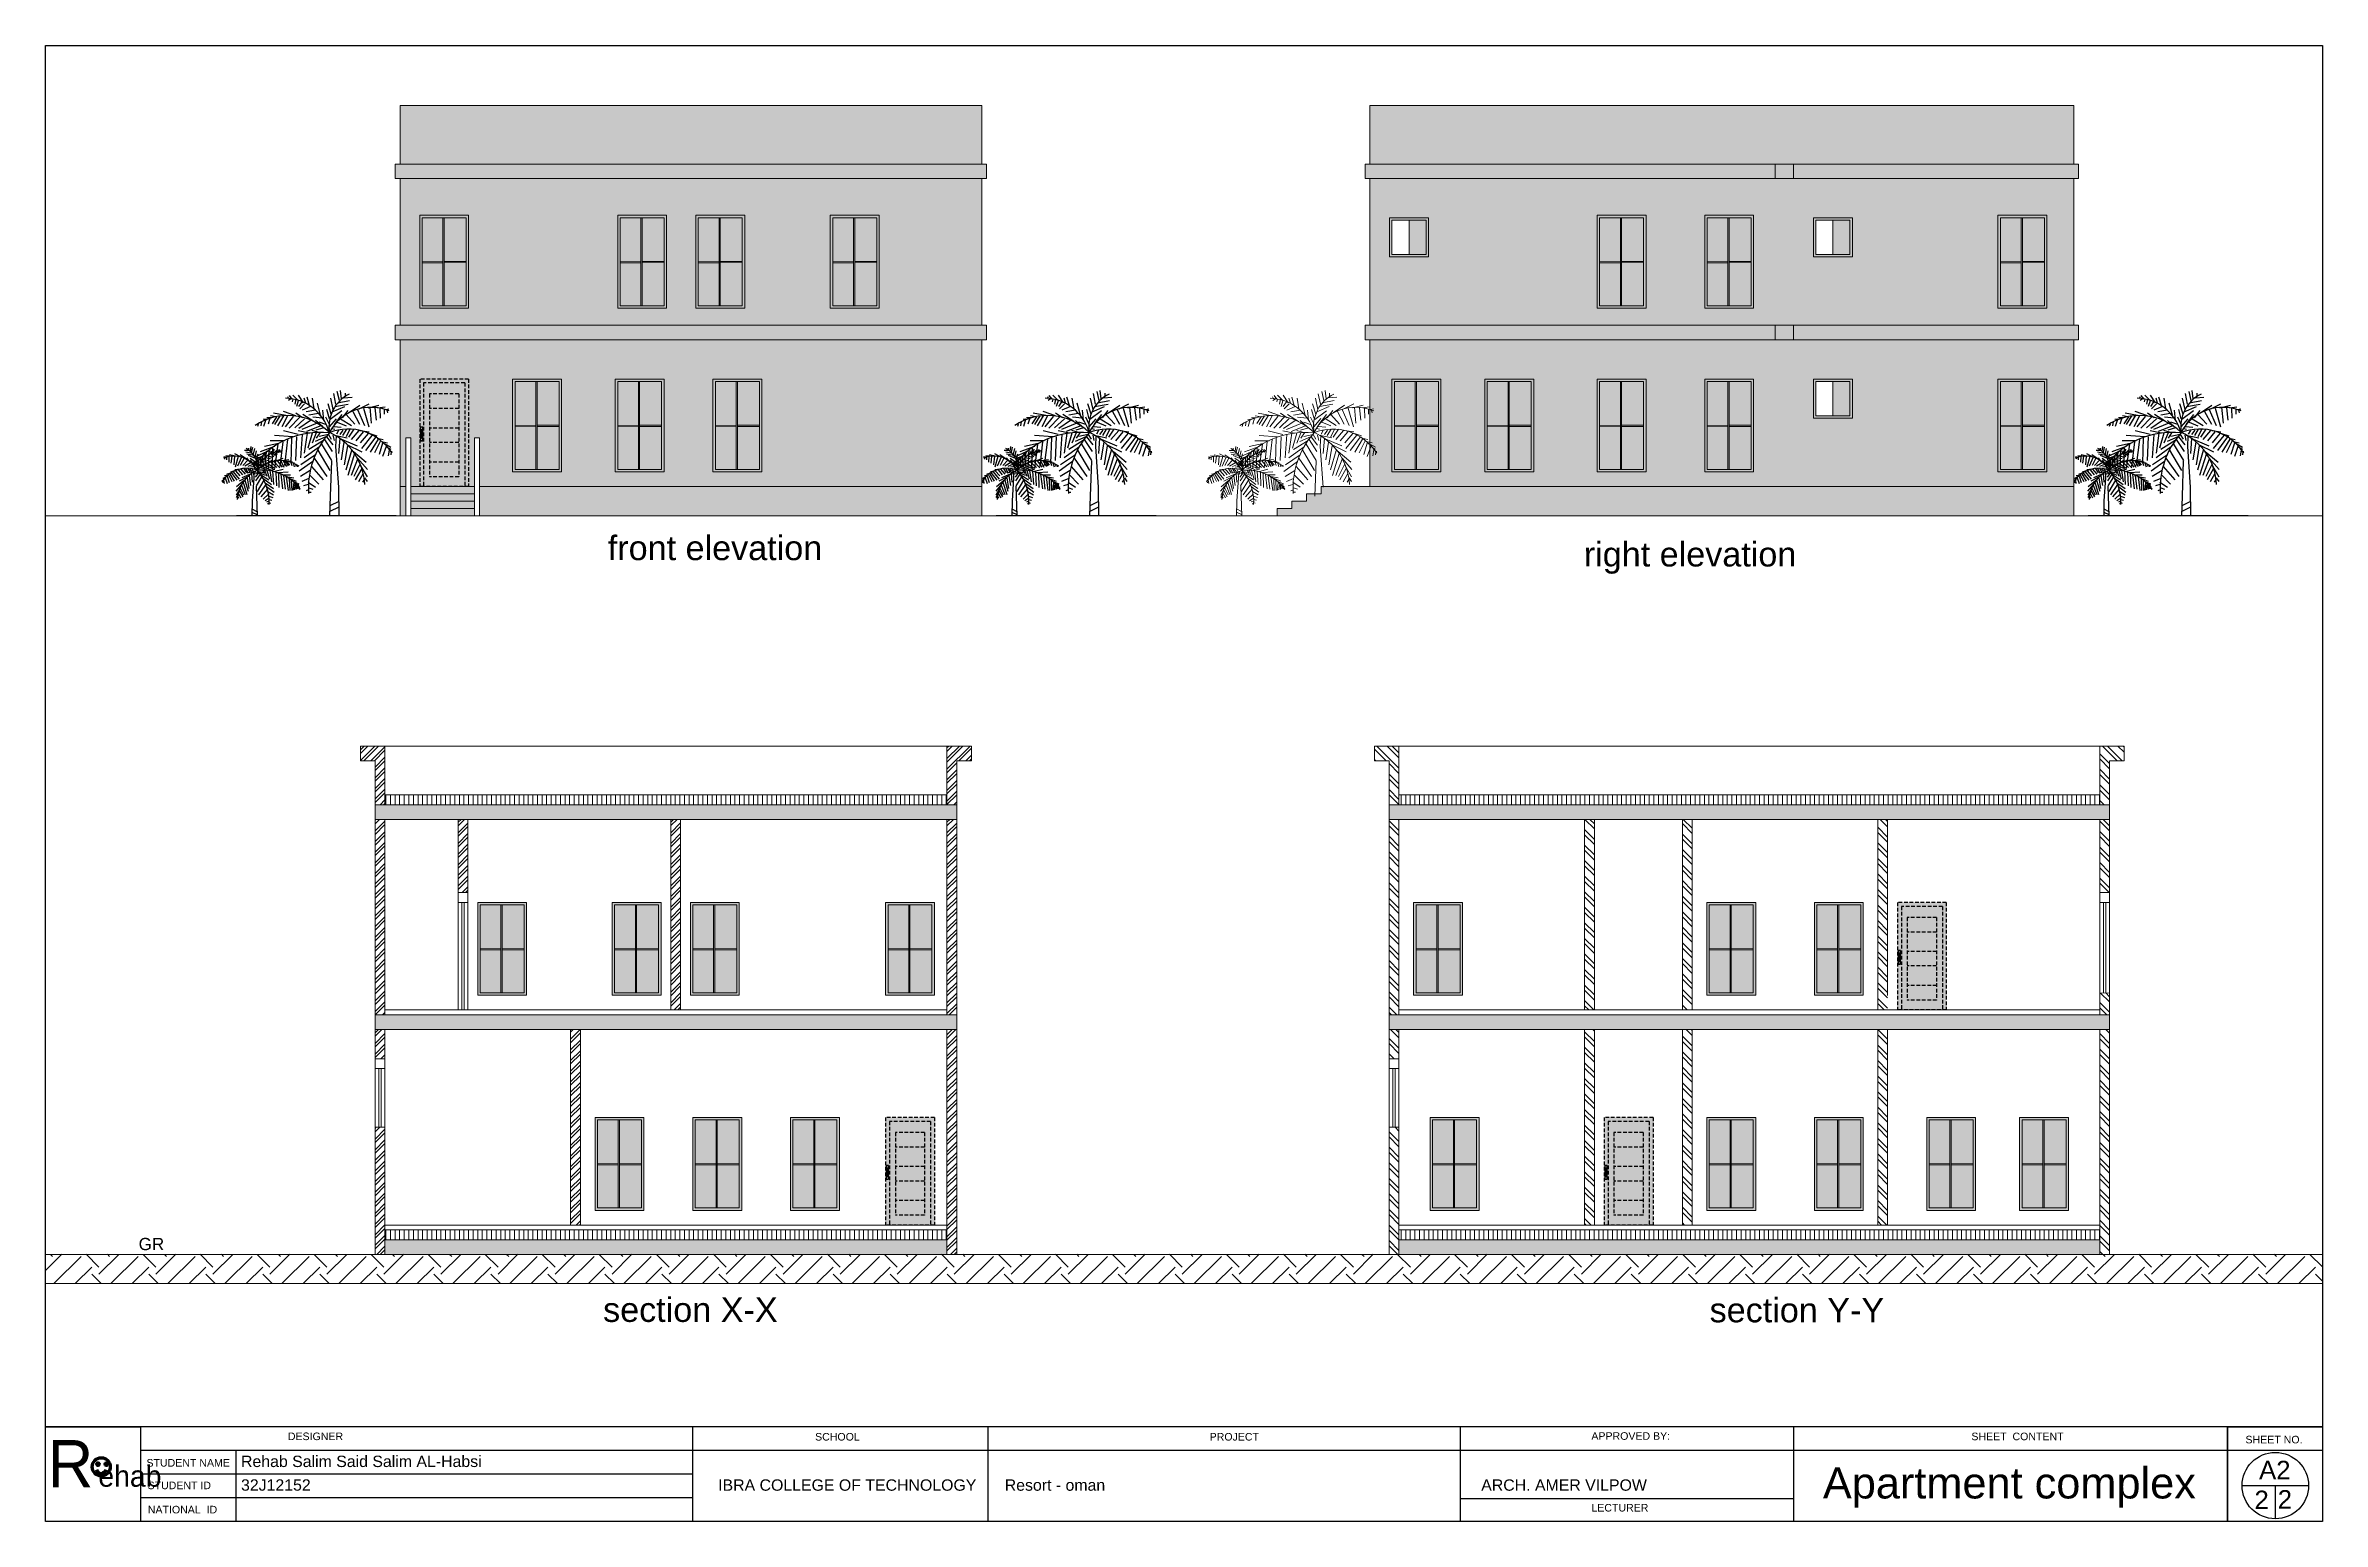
# Model space of a CAD drawing. Header units: inches. Extents: x -179 to 300, y 123 to 718.
# Drawn here: x 144.9 to 299.9, y 369.4 to 469.9 of the extents above; entities that cross this region are included whole.
import ezdxf

# ---------------------------------------------------------------- set-up
doc = ezdxf.new("R2010")
doc.units = ezdxf.units.IN
doc.header["$MEASUREMENT"] = 0
doc.linetypes.add('ACAD_ISO02W100', pattern=[15, 12, -3])
doc.linetypes.add('DASHED2', pattern=[0.375, 0.25, -0.125])
for name, color, linetype in [('BN', 1, 'Continuous'), ('DR', 32, 'Continuous'), ('WALL', 7, 'Continuous')]:
    doc.layers.add(name, color=color, linetype=linetype)
doc.layers.add('LINE', color=250, linetype='Continuous', lineweight=30)
doc.layers.add('SHADE', color=250, linetype='Continuous', lineweight=5)
doc.styles.get("Standard").update_dxf_attribs({"font": 'arial.ttf'})
pattern_1 = [(90, (656.9584, -265.42432), (-0.31281459, 2e-17), [])]
pattern_2 = [(140, (656.9584, -265.4243), (0.1315613, 1.5037527), [0.1572392, -1.7296317]), (85, (656.9584, -265.4243), (-1.5769883, -0.2908954), [0.1257914, -1.3837054]), (190.45144, (656.9694, -265.299), (-1.445427, 1.2128573), [0.1336328, -1.4699608]), (136.1842, (656.539, -265.4243), (0.347015, 2.2374963), [0.235859, -2.5944476]), (186.63564, (656.568, -265.2379), (-2.0422623, 1.9595405), [0.200449, -2.2049424]), (81.18416, (656.539, -265.4243), (-2.0422623, 1.9595405), [0.188687, -2.075558]), (111, (656.6439, -265.2147), (0.8440999, 1.2514295), [0.1572392, -1.7296317]), (56, (656.6439, -265.2147), (-1.520294, 0.5101163), [0.1257914, -1.3837054]), (161.45144, (656.7143, -265.1104), (-0.676194, 1.7615458), [0.1336328, -1.4699608]), (127.5, (656.9584, -265.4243), (-0.69791972, 0.02549342), [0, -1.3669332, 0, -1.4046706, 0, -1.3889467]), (97.5, (656.9584, -265.4243), (-0.82689334, 0.5515314), [0, -0.8008719, 0, -1.33548534, 0, -0.5293721]), (57.5, (656.9584, -265.89184), (0.0472868, 1.11917118), [0, -0.5241308, 0, -1.6352882, 0, -2.1699016]), (47.5, (656.9584, -266.1015), (-0.2098724, 1.2226634), [0, -0.6813701, 0, -1.0859991, 0, -1.5409446])]

msp = doc.modelspace()

# ---------------------------------------------------------------- texts
at = {"color": 18, "true_color": 0x000000}
for s, height, p in [('DESIGNER', 0.515359, (161.35815, 374.91612)), ('SCHOOL', 0.515359, (197.25886, 374.88603)), ('PROJECT', 0.515359, (224.12314, 374.88603)), ('APPROVED BY:', 0.5153587, (250.11521, 374.93764)), ('SHEET  CONTENT', 0.5153587, (275.98885, 374.90943)), ('SHEET NO.', 0.515359, (294.65549, 374.69486)), ('STUDENT NAME', 0.5153587, (151.73124, 373.11086)), ('STUDENT ID', 0.515359, (151.80516, 371.57423)), ('LECTURER', 0.515359, (250.11521, 370.05377)), ('NATIONAL  ID', 0.5153587, (151.82363, 369.9268))]:
    msp.add_text(s, height=height, dxfattribs=at).set_placement(p)
at = {"color": 3}
for s, p in [('Rehab Salim Said Salim AL-Habsi', (158.16833, 373.08283)), ('32J12152', (158.16833, 371.47233)), ('IBRA COLLEGE OF TECHNOLOGY', (190.65683, 371.46887)), ('Resort - oman', (210.17012, 371.46887)), ('ARCH. AMER VILPOW', (242.6145, 371.46887))]:
    msp.add_text(s, height=0.773038, dxfattribs=at).set_placement(p)
at = {"color": 5}
msp.add_text('Apartment complex', height=2.110335, dxfattribs=at).set_placement((265.87914, 370.94306))
at = {"color": 140}
msp.add_text('A2', height=1.252322, dxfattribs=at).set_placement((295.57987, 372.2552))
at = {"color": 1}
for p in [(295.26871, 370.22512), (296.84988, 370.25916)]:
    msp.add_text('2', height=1.25232, dxfattribs=at).set_placement(p)
at = {"lineweight": 0, "attachment_point": 1}
for s, width, insert, char_height in [('front elevation', 16.7581206, (183.1426, 436.49591), 1.6639074), ('right elevation', 19.5189355, (249.59924, 436.06413), 1.6639074), ('GR', 1.1811259, (151.19563, 388.68324), 0.831954), ('section X-X', 15.101253, (182.82282, 384.62769), 1.6639074), ('section Y-Y', 15.8196357, (258.16672, 384.60065), 1.6639074), ('{\\fBlackadder ITC|b0|i0|c0|p82;ehab}', 2.1558242, (148.44939, 373.1891), 1.4471532)]:
    msp.add_mtext_dynamic_manual_height_columns(s, width=width, gutter_width=1, heights=[0], dxfattribs=dict(at, insert=insert, char_height=char_height))
at = {"color": 5, "lineweight": 0, "insert": (145.00949, 374.91829), "char_height": 3.2103233, "attachment_point": 1}
msp.add_mtext_dynamic_manual_height_columns('{\\fBlackadder ITC|b0|i0|c0|p82;R}', width=2.1558242, gutter_width=1, heights=[0], dxfattribs=at)

# ---------------------------------------------------------------- blocks, each defined once
blk = doc.blocks.new('A$C0CB14089')
at = {"layer": 'LINE'}
for points in [[(0.016, 1.21, 1), (0.025, 1.21, 1)], [(0.016, 0.944, 1), (0.025, 0.944, 1)], [(0.052, 1.21, 1), (0.06, 1.21, 1)]]:
    blk.add_hatch(color=256, dxfattribs=at).paths.add_polyline_path(points)
h = blk.add_hatch(color=256, dxfattribs=at)
edge = h.paths.add_edge_path()
edge.add_ellipse((0.056, 0.944), major_axis=(-0.00285, 0.00285), ratio=1, start_angle=45, end_angle=225, ccw=False)
edge.add_ellipse((0.056, 0.944), major_axis=(-0.00285, 0.00285), ratio=1, start_angle=-135, end_angle=45, ccw=False)
at = {"layer": 'DR', "linetype": 'DASHED2', "ltscale": 0.3}
for p, q in [((1, 2.2), (0, 2.2)), ((0, 2.2), (0, 0)), ((0.92, 2.12), (0.08, 2.12)), ((0.08, 2.12), (0.08, 0)), ((0.8, 1.895), (0.2, 1.895)), ((0.2, 1.895), (0.2, 0.2)), ((0.8, 1.895), (0.8, 0.2)), ((0.92, 2.12), (0.92, 0)), ((1, 2.2), (1, 0)), ((0.8, 1.595), (0.2, 1.595)), ((0.8, 1.195), (0.2, 1.195)), ((0.8, 0.9), (0.2, 0.9)), ((0.8, 0.5), (0.2, 0.5)), ((1, 0), (0, 0)), ((0.8, 0.2), (0.2, 0.2))]:
    blk.add_line(p, q, dxfattribs=at)
at = {"layer": 'LINE'}
for p, q in [((0.062, 1.216), (0.014, 1.216)), ((0.014, 1.216), (0.014, 0.938)), ((0.014, 0.938), (0.062, 0.938)), ((0.062, 0.938), (0.062, 1.216))]:
    blk.add_line(p, q, dxfattribs=at)
at = {"layer": 'LINE', "color": 180}
blk.add_line((0.038, 1.175), (0.038, 1.022), dxfattribs=at)
at = {"layer": 'LINE'}
for centre in [(0.02, 1.21), (0.02, 0.944), (0.056, 1.21), (0.056, 0.944)]:
    blk.add_circle(centre, 0.00403, dxfattribs=at)
at = {"layer": 'LINE', "color": 180}
blk.add_circle((0.038, 0.998), 0.0144, dxfattribs=at)
blk = doc.blocks.new('A$C353D2B1A')
at = {"layer": 'BN', "color": 3}
for p, q in [((1.366, 2.398), (1.351, 2.436)), ((1.409, 2.398), (1.359, 2.361)), ((1.438, 2.389), (1.38, 2.463)), ((1.453, 2.389), (1.438, 2.333)), ((1.562, 2.361), (1.453, 2.473)), ((1.511, 2.389), (1.489, 2.287)), ((1.562, 2.352), (1.525, 2.24)), ((1.67, 2.315), (1.569, 2.473)), ((1.634, 2.333), (1.569, 2.24)), ((1.714, 2.305), (1.685, 2.408)), ((1.794, 2.259), (1.743, 2.426)), ((1.888, 2.194), (1.852, 2.408)), ((2.279, 2.175), (2.228, 2.408)), ((2.33, 2.287), (2.286, 2.501)), ((2.402, 2.361), (2.359, 2.547)), ((2.366, 2.315), (2.613, 2.361)), ((2.446, 2.398), (2.424, 2.566)), ((2.489, 2.417), (2.663, 2.426)), ((2.518, 2.51), (2.518, 2.445)), ((0.743, 1.878), (0.728, 1.832)), ((0.808, 1.934), (0.793, 1.841)), ((0.902, 1.98), (0.844, 1.971)), ((0.895, 1.971), (0.851, 1.832)), ((1.018, 2.008), (0.916, 2.008)), ((0.982, 1.999), (0.945, 1.878)), ((1.112, 2.027), (0.996, 2.045)), ((1.119, 2.027), (1.025, 1.887)), ((1.308, 2.055), (1.054, 2.101)), ((1.185, 2.045), (1.076, 1.869)), ((1.257, 2.045), (1.134, 1.841)), ((1.344, 2.045), (1.228, 1.822)), ((1.511, 2.045), (1.257, 2.138)), ((1.46, 2.036), (1.293, 1.822)), ((1.591, 2.017), (1.373, 1.794)), ((1.692, 1.989), (1.489, 1.804)), ((1.649, 2.008), (1.511, 2.101)), ((1.815, 1.952), (1.576, 1.785)), ((1.692, 2.296), (1.591, 2.194)), ((1.946, 1.897), (1.634, 1.766)), ((1.815, 2.24), (1.641, 2.166)), ((1.881, 1.934), (1.656, 2.073)), ((1.917, 2.166), (1.721, 2.129)), ((1.975, 2.092), (1.779, 2.064)), ((2.055, 1.999), (1.859, 2.017)), ((2.055, 1.832), (1.917, 1.952)), ((2.018, 2.064), (1.953, 2.305)), ((2.127, 1.869), (1.989, 1.915)), ((2.083, 1.962), (2.062, 2.166)), ((2.199, 1.869), (2.127, 2.017)), ((2.199, 1.989), (2.149, 2.175)), ((2.236, 2.082), (2.17, 2.296)), ((2.337, 1.989), (2.192, 1.822)), ((2.453, 2.147), (2.214, 1.971)), ((2.257, 2.129), (2.511, 2.24)), ((2.453, 2.073), (2.294, 1.869)), ((2.308, 2.24), (2.584, 2.287)), ((2.359, 1.915), (2.54, 1.841)), ((2.424, 1.989), (2.649, 1.85)), ((2.468, 2.008), (2.584, 2.157)), ((2.54, 2.073), (2.721, 1.878)), ((2.591, 2.11), (2.823, 2.268)), ((2.678, 2.138), (2.816, 1.878)), ((2.772, 2.175), (2.917, 1.85)), ((2.808, 2.194), (3.011, 2.296)), ((2.895, 2.203), (3.004, 1.822)), ((2.99, 2.213), (3.207, 2.268)), ((3.026, 2.222), (3.055, 1.897)), ((3.127, 2.213), (3.156, 1.962)), ((3.185, 2.213), (3.337, 2.231)), ((3.229, 2.203), (3.236, 1.999)), ((3.316, 2.175), (3.316, 2.082)), ((3.352, 2.175), (3.417, 2.194)), ((3.374, 2.166), (3.388, 2.11)), ((0.583, 1.325), (0.595, 1.419)), ((0.608, 1.304), (0.632, 1.408)), ((1.076, 1.423), (0.779, 1.311)), ((1.156, 1.478), (0.873, 1.423)), ((1.279, 1.534), (0.989, 1.534)), ((1.453, 1.618), (1.076, 1.646)), ((1.141, 1.469), (1.076, 0.967)), ((1.243, 1.516), (1.185, 1.014)), ((1.562, 1.664), (1.257, 1.739)), ((1.344, 1.562), (1.279, 1.032)), ((1.424, 1.599), (1.409, 1.079)), ((1.525, 1.618), (1.504, 1.135)), ((1.794, 1.692), (1.562, 1.739)), ((1.641, 1.664), (1.605, 1.19)), ((1.743, 1.692), (1.685, 1.283)), ((1.997, 1.413), (1.685, 1.19)), ((2.026, 1.841), (1.728, 1.729)), ((1.844, 1.692), (1.757, 1.385)), ((2.076, 1.543), (1.779, 1.358)), ((1.96, 1.711), (1.844, 1.748)), ((1.931, 1.701), (1.844, 1.488)), ((2.127, 1.618), (1.91, 1.525)), ((2.083, 1.804), (1.924, 1.757)), ((2.004, 1.701), (1.931, 1.59)), ((2.178, 1.664), (1.989, 1.627)), ((2.04, 1.469), (2.243, 1.135)), ((2.098, 1.562), (2.257, 1.32)), ((2.142, 1.618), (2.272, 1.451)), ((2.178, 1.664), (2.236, 1.571)), ((2.25, 1.785), (2.308, 1.776)), ((2.272, 1.655), (2.294, 1.543)), ((2.286, 1.832), (2.439, 1.813)), ((2.301, 1.655), (2.562, 1.599)), ((2.337, 1.636), (2.326, 1.419)), ((2.388, 1.748), (2.344, 1.674)), ((2.41, 1.581), (2.388, 1.274)), ((2.395, 1.59), (2.765, 1.432)), ((2.475, 1.757), (2.41, 1.664)), ((2.497, 1.506), (2.439, 1.144)), ((2.547, 1.776), (2.468, 1.646)), ((2.569, 1.432), (2.504, 1.042)), ((2.62, 1.776), (2.54, 1.618)), ((2.555, 1.46), (2.859, 1.311)), ((2.7, 1.776), (2.591, 1.608)), ((2.801, 1.748), (2.642, 1.562)), ((2.888, 1.72), (2.736, 1.534)), ((2.823, 1.748), (3.011, 1.72)), ((2.99, 1.683), (2.83, 1.497)), ((3.069, 1.646), (2.852, 1.376)), ((3.149, 1.618), (2.939, 1.339)), ((3.026, 1.683), (3.171, 1.636)), ((3.193, 1.571), (3.033, 1.302)), ((3.243, 1.534), (3.12, 1.293)), ((3.178, 1.59), (3.301, 1.562)), ((3.287, 1.488), (3.214, 1.255)), ((3.265, 1.525), (3.388, 1.497)), ((3.359, 1.423), (3.287, 1.218)), ((3.323, 1.478), (3.453, 1.404)), ((0.073, 1.199), (0.037, 1.21)), ((0.061, 1.194), (0.053, 1.163)), ((0.167, 1.22), (0.082, 1.23)), ((0.094, 1.199), (0.094, 1.147)), ((0.143, 1.215), (0.139, 1.1)), ((0.277, 1.22), (0.155, 1.251)), ((0.2, 1.22), (0.183, 1.079)), ((0.257, 1.225), (0.241, 1.042)), ((0.379, 1.21), (0.265, 1.267)), ((0.371, 0.959), (0.265, 0.943)), ((0.33, 1.215), (0.269, 1)), ((0.4, 1.199), (0.318, 1.016)), ((0.334, 0.943), (0.42, 0.838)), ((0.502, 1.163), (0.371, 1.251)), ((0.453, 1.178), (0.375, 1.032)), ((0.383, 0.959), (0.473, 0.854)), ((0.53, 1.142), (0.428, 1.032)), ((0.44, 0.974), (0.502, 0.88)), ((0.559, 1.335), (0.461, 1.34)), ((0.595, 1.095), (0.469, 1.016)), ((0.485, 0.974), (0.53, 0.885)), ((0.628, 1.278), (0.489, 1.304)), ((0.661, 1.236), (0.506, 1.262)), ((0.571, 1.105), (0.506, 1.189)), ((0.526, 0.974), (0.571, 0.901)), ((0.632, 1.053), (0.53, 1.011)), ((0.542, 1.387), (0.542, 1.351)), ((0.689, 1.173), (0.546, 1.236)), ((0.567, 0.964), (0.603, 0.912)), ((0.579, 1.183), (0.714, 1.084)), ((0.579, 1.142), (0.669, 1.027)), ((0.673, 1.006), (0.587, 0.995)), ((0.616, 0.959), (0.64, 0.917)), ((0.692, 1.079), (0.634, 1.032)), ((0.644, 1.095), (0.726, 1)), ((0.648, 1.262), (0.673, 1.382)), ((0.75, 1.144), (0.648, 1.088)), ((0.693, 0.98), (0.661, 0.974)), ((0.677, 1.199), (0.705, 1.33)), ((0.909, 1.311), (0.685, 1.209)), ((0.815, 1.218), (0.685, 1.162)), ((0.706, 1.088), (0.692, 1.023)), ((0.701, 1.147), (0.738, 1.267)), ((0.722, 1.095), (0.75, 1.199)), ((0.722, 1.027), (0.762, 1.11)), ((0.743, 1.125), (0.743, 1.023)), ((0.762, 1.027), (0.84, 1.053)), ((0.787, 1.079), (0.799, 1.194)), ((0.787, 0.99), (0.877, 0.964)), ((0.793, 1.19), (0.793, 1.004)), ((0.803, 1.1), (0.913, 1.11)), ((0.803, 1.006), (0.881, 1.074)), ((0.82, 1.011), (0.987, 0.948)), ((0.822, 1.218), (0.851, 0.995)), ((0.824, 1.136), (0.86, 1.272)), ((0.832, 0.933), (0.873, 0.87)), ((0.848, 1.152), (0.958, 1.136)), ((0.856, 0.938), (0.921, 0.959)), ((0.864, 1.042), (1.04, 0.969)), ((0.873, 1.265), (0.902, 0.977)), ((0.873, 0.933), (0.921, 0.812)), ((0.881, 1.194), (0.991, 1.173)), ((0.897, 1.21), (0.917, 1.33)), ((0.901, 1.063), (1.027, 1.142)), ((0.938, 1.236), (1.036, 1.194)), ((0.938, 1.074), (1.072, 0.98)), ((0.96, 1.348), (0.945, 0.967)), ((0.95, 1.246), (0.979, 1.34)), ((0.95, 0.927), (1.08, 0.953)), ((0.995, 1.272), (1.011, 1.33)), ((1.007, 1.267), (1.064, 1.21)), ((1.007, 1.095), (1.121, 0.99)), ((1.032, 1.385), (1.018, 0.967)), ((1.019, 1.278), (1.076, 1.366)), ((1.032, 1.105), (1.109, 1.157)), ((1.04, 1.288), (1.076, 1.236)), ((1.064, 1.11), (1.187, 0.985)), ((1.08, 1.304), (1.142, 1.366)), ((1.08, 1.298), (1.101, 1.236)), ((1.08, 0.912), (1.252, 0.953)), ((1.109, 1.319), (1.121, 1.262)), ((1.109, 1.126), (1.252, 1.178)), ((1.138, 1.121), (1.231, 1)), ((1.142, 1.319), (1.15, 1.288)), ((1.15, 1.319), (1.182, 1.361)), ((1.166, 1.325), (1.195, 1.304)), ((1.191, 1.325), (1.199, 1.345)), ((1.203, 1.126), (1.268, 1)), ((1.223, 1.131), (1.366, 1.157)), ((1.252, 1.126), (1.321, 1.011)), ((1.293, 1.126), (1.354, 1.027)), ((1.329, 1.115), (1.382, 1.037)), ((1.333, 1.115), (1.399, 1.126)), ((1.386, 1.105), (1.443, 1.105)), ((1.407, 1.1), (1.427, 1.032)), ((1.452, 1.089), (1.484, 1.084)), ((1.456, 1.084), (1.48, 1.006)), ((1.505, 1.063), (1.513, 1.011)), ((1.541, 1.032), (1.549, 1.006)), ((1.859, 1.116), (1.583, 0.912)), ((1.917, 1.246), (1.612, 1.042)), ((1.83, 1.014), (2.069, 0.735)), ((1.888, 1.181), (2.149, 0.809)), ((1.96, 1.348), (2.207, 0.93)), ((2.649, 1.339), (2.533, 0.939)), ((2.714, 1.274), (2.576, 0.828)), ((2.772, 1.162), (2.642, 0.828)), ((2.692, 1.32), (2.953, 1.097)), ((2.823, 1.051), (2.7, 0.809)), ((2.859, 0.967), (2.729, 0.735)), ((2.772, 1.181), (2.975, 0.949)), ((2.837, 1.023), (2.968, 0.8)), ((3.403, 1.395), (3.453, 1.367)), ((3.424, 1.348), (3.403, 1.227)), ((3.461, 1.311), (3.453, 1.246)), ((3.461, 1.32), (3.482, 1.32)), ((0.012, 0.718), (0, 0.718)), ((0.012, 0.713), (0.016, 0.676)), ((0.09, 0.807), (0.016, 0.765)), ((0.045, 0.76), (0.016, 0.744)), ((0.033, 0.734), (0.045, 0.666)), ((0.122, 0.833), (0.053, 0.818)), ((0.069, 0.776), (0.11, 0.661)), ((0.171, 0.87), (0.102, 0.854)), ((0.11, 0.812), (0.151, 0.682)), ((0.135, 0.838), (0.204, 0.703)), ((0.163, 0.859), (0.253, 0.708)), ((0.257, 0.922), (0.175, 0.896)), ((0.188, 0.885), (0.306, 0.729)), ((0.232, 0.901), (0.355, 0.75)), ((0.277, 0.922), (0.367, 0.818)), ((0.4, 0.64), (0.285, 0.509)), ((0.363, 0.551), (0.289, 0.425)), ((0.444, 0.718), (0.298, 0.593)), ((0.522, 0.797), (0.351, 0.713)), ((0.351, 0.52), (0.424, 0.389)), ((0.371, 0.567), (0.44, 0.431)), ((0.4, 0.629), (0.473, 0.441)), ((0.612, 0.87), (0.404, 0.781)), ((0.432, 0.692), (0.51, 0.441)), ((0.469, 0.729), (0.534, 0.504)), ((0.514, 0.781), (0.55, 0.561)), ((0.665, 0.906), (0.518, 0.875)), ((0.555, 0.823), (0.587, 0.619)), ((0.603, 0.865), (0.616, 0.692)), ((0.644, 0.896), (0.65, 0.774)), ((0.681, 0.906), (0.669, 0.844)), ((0.754, 0.885), (0.681, 0.791)), ((0.779, 0.854), (0.689, 0.718)), ((0.811, 0.802), (0.697, 0.614)), ((0.734, 0.912), (0.701, 0.859)), ((0.856, 0.734), (0.718, 0.499)), ((0.734, 0.912), (0.84, 0.891)), ((0.897, 0.64), (0.75, 0.431)), ((0.762, 0.885), (0.885, 0.833)), ((0.791, 0.844), (0.958, 0.739)), ((0.93, 0.546), (0.795, 0.389)), ((0.836, 0.77), (1.011, 0.645)), ((0.881, 0.676), (1.052, 0.561)), ((0.913, 0.603), (1.068, 0.488)), ((0.921, 0.927), (0.97, 0.755)), ((0.942, 0.499), (1.056, 0.431)), ((0.979, 0.927), (1.011, 0.697)), ((1.036, 0.912), (1.056, 0.645)), ((1.101, 0.885), (1.113, 0.614)), ((1.142, 0.885), (1.354, 0.901)), ((1.158, 0.875), (1.166, 0.582)), ((1.203, 0.854), (1.24, 0.556)), ((1.24, 0.838), (1.403, 0.838)), ((1.26, 0.828), (1.293, 0.546)), ((1.309, 0.807), (1.468, 0.776)), ((1.317, 0.802), (1.354, 0.52)), ((1.354, 0.776), (1.521, 0.713)), ((1.378, 0.755), (1.386, 0.52)), ((1.419, 0.734), (1.427, 0.52)), ((1.447, 0.713), (1.574, 0.655)), ((1.468, 0.687), (1.452, 0.525)), ((1.496, 0.661), (1.48, 0.535)), ((1.5, 0.661), (1.574, 0.629)), ((1.513, 0.645), (1.513, 0.54)), ((1.537, 0.619), (1.594, 0.588)), ((1.541, 0.608), (1.541, 0.551)), ((1.562, 0.588), (1.57, 0.551)), ((1.57, 0.582), (1.602, 0.556)), ((1.808, 0.93), (1.605, 0.809)), ((1.779, 0.763), (1.634, 0.707)), ((1.765, 0.642), (1.67, 0.614)), ((1.772, 0.531), (1.721, 0.512)), ((1.765, 0.689), (1.917, 0.586)), ((1.772, 0.484), (1.823, 0.484)), ((1.779, 0.577), (1.859, 0.549)), ((1.794, 0.837), (1.982, 0.651)), ((2.888, 0.865), (2.794, 0.698)), ((2.91, 0.744), (2.874, 0.689)), ((2.917, 0.781), (2.968, 0.707)), ((0.318, 0.415), (0.289, 0.373)), ((0.322, 0.394), (0.342, 0.363)), ((0.334, 0.462), (0.387, 0.368)), ((0.614, 0.142), (0.716, 0.092)), ((0.614, 0.077), (0.716, 0.026)), ((0.95, 0.446), (0.844, 0.342)), ((0.966, 0.363), (0.881, 0.305)), ((0.958, 0.3), (0.913, 0.284)), ((0.962, 0.248), (0.934, 0.248)), ((0.958, 0.405), (1.04, 0.373)), ((0.962, 0.274), (0.991, 0.263)), ((0.966, 0.337), (1.019, 0.321)), ((2.39, 0.296), (2.209, 0.207)), ((2.39, 0.18), (2.209, 0.09))]:
    blk.add_line(p, q, dxfattribs=at)
at = {"layer": 'BN'}
blk.add_line((3.568, 0), (0.297, 0), dxfattribs=at)
at = {"layer": 'BN', "color": 3}
for points in [[(2.326, 1.418), (2.383, 0.591), (2.391, 0)], [(2.242, 1.129), (2.216, 0.404), (2.202, 0)], [(0.651, 0.773), (0.619, 0.308), (0.614, 0)], [(0.698, 0.61), (0.712, 0.203), (0.719, 0)]]:
    blk.add_lwpolyline(points, dxfattribs=at)
for centre, radius, start, end in [((1.277, 1.456), 0.952, 16.118, 88.5968), ((2.928, 1.826), 0.739, 115.8877, 189.715), ((1.349, 0.847), 1.207, 45.6787, 123.8073), ((3.052, 1.25), 0.971, 67.4695, 152.3288), ((2.019, -0.001), 1.711, 84.1773, 144.0122), ((3.467, 0.569), 1.699, 138.6215, 183.8057), ((2.584, 0.712), 1.064, 32.4678, 111.6169), ((1.697, 0.587), 1.228, 2.5867, 66.2408), ((0.505, 0.376), 0.599, 68.3831, 147.5322), ((0.242, 0.679), 0.546, 27.6712, 112.5305), ((1.004, 0.305), 0.691, 113.7592, 177.4133), ((0.312, 1.003), 0.416, 350.285, 64.1123), ((1.24, 0.794), 0.536, 91.4032, 163.882), ((1.2, 0.452), 0.679, 56.1927, 134.3213), ((0.823, -0.025), 0.963, 35.9878, 95.8227), ((0.009, 0.296), 0.956, 356.1943, 41.3785)]:
    blk.add_arc(centre, radius, start, end, dxfattribs=at)

# ---------------------------------------------------------------- hatches: boundary and pattern name
at = {"lineweight": 0, "true_color": 0xcecce6}
h = msp.add_hatch(color=254, dxfattribs=at)
h.dxf.hatch_style = 1
h.paths.add_polyline_path([(169.00572, 460.80732), (169.00572, 450.82387), (208.60672, 450.82387), (208.60672, 460.80732)])
h.paths.add_polyline_path([(183.8145, 458.31146), (187.14231, 458.31146), (187.14231, 451.98861), (183.8145, 451.98861)], flags=16)
h.paths.add_polyline_path([(183.98089, 458.14506), (186.97592, 458.14506), (186.97592, 452.155), (183.98089, 452.155)], flags=0)
h.paths.add_polyline_path([(173.66466, 451.98861), (170.33685, 451.98861), (170.33685, 458.31146), (173.66466, 458.31146)], flags=16)
h.paths.add_polyline_path([(173.49827, 452.155), (170.50324, 452.155), (170.50324, 458.14506), (173.49827, 458.14506)], flags=0)
h.paths.add_polyline_path([(189.139, 458.31146), (192.46682, 458.31146), (192.46682, 451.98861), (189.139, 451.98861)], flags=16)
h.paths.add_polyline_path([(189.30539, 458.14506), (192.30043, 458.14506), (192.30043, 452.155), (189.30539, 452.155)], flags=0)
h.paths.add_polyline_path([(198.29049, 458.31146), (201.61831, 458.31146), (201.61831, 451.98861), (198.29049, 451.98861)], flags=16)
h.paths.add_polyline_path([(198.45688, 458.14506), (201.45192, 458.14506), (201.45192, 452.155), (198.45688, 452.155)], flags=0)
h.paths.add_polyline_path([(169.00572, 449.82553), (169.00572, 439.84208), (169.39026, 439.84208), (169.39026, 443.1699), (169.72304, 443.1699), (169.72304, 439.84208), (170.33685, 439.84208), (170.33685, 447.16328), (173.66466, 447.16328), (173.66466, 439.84208), (174.07088, 439.84208), (174.07088, 443.1699), (174.40366, 443.1699), (174.40366, 439.84208), (208.60672, 439.84208), (208.60672, 449.82553)])
h.paths.add_polyline_path([(193.63155, 440.84043), (190.30374, 440.84043), (190.30374, 447.16328), (193.63155, 447.16328)], flags=16)
h.paths.add_polyline_path([(193.46516, 441.00682), (190.47013, 441.00682), (190.47013, 446.99689), (193.46516, 446.99689)], flags=0)
h.paths.add_polyline_path([(186.97592, 440.84043), (183.64811, 440.84043), (183.64811, 447.16328), (186.97592, 447.16328)], flags=16)
h.paths.add_polyline_path([(186.80953, 441.00682), (183.8145, 441.00682), (183.8145, 446.99689), (186.80953, 446.99689)], flags=0)
h.paths.add_polyline_path([(179.98751, 440.84043), (176.6597, 440.84043), (176.6597, 447.16328), (179.98751, 447.16328)], flags=16)
h.paths.add_polyline_path([(179.82112, 441.00682), (176.82609, 441.00682), (176.82609, 446.99689), (179.82112, 446.99689)], flags=0)
h.paths.add_polyline_path([(208.60672, 461.80566), (208.60672, 465.79904), (169.00572, 465.79904), (169.00572, 461.80566)])
h = msp.add_hatch(color=254, dxfattribs=at)
h.dxf.hatch_style = 1
h.paths.add_polyline_path([(235.03753, 460.80732), (235.03753, 450.82387), (282.95806, 450.82387), (282.95806, 460.80732)])
h.paths.add_polyline_path([(250.51187, 458.31146), (253.83968, 458.31146), (253.83968, 451.98861), (250.51187, 451.98861)], flags=16)
h.paths.add_polyline_path([(250.67826, 458.14506), (253.67329, 458.14506), (253.67329, 452.155), (250.67826, 452.155)], flags=0)
h.paths.add_polyline_path([(239.03091, 455.48281), (236.36865, 455.48281), (236.36865, 458.14506), (239.03091, 458.14506)], flags=16)
h.paths.add_polyline_path([(238.86452, 455.6492), (236.53504, 455.6492), (236.53504, 457.97867), (238.86452, 457.97867)], flags=0)
h.paths.add_polyline_path([(257.83306, 458.31146), (261.16087, 458.31146), (261.16087, 451.98861), (257.83306, 451.98861)], flags=16)
h.paths.add_polyline_path([(257.99945, 458.14506), (260.99448, 458.14506), (260.99448, 452.155), (257.99945, 452.155)], flags=0)
h.paths.add_polyline_path([(265.22843, 458.14506), (267.89069, 458.14506), (267.89069, 455.48281), (265.22843, 455.48281)], flags=16)
h.paths.add_polyline_path([(265.39482, 457.97867), (267.72429, 457.97867), (267.72429, 455.6492), (265.39482, 455.6492)], flags=0)
h.paths.add_polyline_path([(277.79995, 458.31146), (281.12776, 458.31146), (281.12776, 451.98861), (277.79995, 451.98861)], flags=16)
h.paths.add_polyline_path([(277.96634, 458.14506), (280.96137, 458.14506), (280.96137, 452.155), (277.96634, 452.155)], flags=0)
h.paths.add_polyline_path([(235.03753, 465.79904), (235.03753, 461.80566), (282.95806, 461.80566), (282.95806, 465.79904)])
h.paths.add_polyline_path([(235.03753, 449.82553), (235.03753, 439.84208), (282.95806, 439.84208), (282.95806, 449.82553)])
h.paths.add_polyline_path([(246.18571, 447.16328), (246.18571, 440.84043), (242.85789, 440.84043), (242.85789, 447.16328)], flags=16)
h.paths.add_polyline_path([(246.01932, 446.99689), (246.01932, 441.00682), (243.02428, 441.00682), (243.02428, 446.99689)], flags=0)
h.paths.add_polyline_path([(250.51187, 447.16328), (253.83968, 447.16328), (253.83968, 440.84043), (250.51187, 440.84043)], flags=16)
h.paths.add_polyline_path([(250.67826, 446.99689), (253.67329, 446.99689), (253.67329, 441.00682), (250.67826, 441.00682)], flags=0)
h.paths.add_polyline_path([(239.86286, 447.16328), (239.86286, 440.84043), (236.53504, 440.84043), (236.53504, 447.16328)], flags=16)
h.paths.add_polyline_path([(239.69647, 446.99689), (239.69647, 441.00682), (236.70144, 441.00682), (236.70144, 446.99689)], flags=0)
h.paths.add_polyline_path([(257.83306, 447.16328), (261.16087, 447.16328), (261.16087, 440.84043), (257.83306, 440.84043)], flags=16)
h.paths.add_polyline_path([(257.99945, 446.99689), (260.99448, 446.99689), (260.99448, 441.00682), (257.99945, 441.00682)], flags=0)
h.paths.add_polyline_path([(265.22843, 447.16328), (267.89069, 447.16328), (267.89069, 444.50102), (265.22843, 444.50102)], flags=16)
h.paths.add_polyline_path([(265.39482, 446.99689), (267.72429, 446.99689), (267.72429, 444.66742), (265.39482, 444.66742)], flags=0)
h.paths.add_polyline_path([(277.79995, 447.16328), (281.12776, 447.16328), (281.12776, 440.84043), (277.79995, 440.84043)], flags=16)
h.paths.add_polyline_path([(277.96634, 446.99689), (280.96137, 446.99689), (280.96137, 441.00682), (277.96634, 441.00682)], flags=0)
at = {"lineweight": 0}
h = msp.add_hatch(dxfattribs=at)
h.set_pattern_fill('AR-B816C', color=34, scale=0.026623)
h.set_pattern_definition([(0, (663.19505, -138.38347), (0.212980145, 0.212980145), [0.41597685, -0.00998344]), (0, (662.98207, -138.37348), (0.212980145, 0.212980145), [0.41597685, -0.00998344]), (90, (663.19505, -138.38347), (-0.212980145, 0.212980145), [-0.22296359, 0.2029967]), (90, (663.18506, -138.38347), (-0.212980145, 0.212980145), [-0.22296359, 0.2029967])])
h.paths.add_polyline_path([(168.67294, 461.80566), (168.67294, 460.80732), (169.00572, 460.80732), (208.60672, 460.80732), (208.9395, 460.80732), (208.9395, 461.80566)])
h.paths.add_polyline_path([(168.67294, 450.82387), (168.67294, 449.82553), (169.00572, 449.82553), (208.60672, 449.82553), (208.9395, 449.82553), (208.9395, 450.82387)])
h = msp.add_hatch(dxfattribs=at)
h.set_pattern_fill('AR-B816C', color=34, scale=3.327815)
h.set_pattern_definition([(0, (663.195, -138.383), (26.6225, 26.6225), [51.9971, -1.248]), (0, (636.573, -137.136), (26.6225, 26.6225), [51.9971, -1.248]), (90, (663.195, -138.383), (-26.6225, 26.6225), [-27.8704, 25.3746]), (90, (661.947, -138.383), (-26.6225, 26.6225), [-27.8704, 25.3746])])
h.paths.add_polyline_path([(234.70475, 461.80566), (234.70475, 460.80732), (235.03753, 460.80732), (283.29084, 460.80732), (283.29084, 461.80566)])
h.paths.add_polyline_path([(283.29084, 449.82553), (283.29084, 450.82387), (234.70475, 450.82387), (234.70475, 449.82553), (235.03753, 449.82553)])
h = msp.add_hatch(dxfattribs=at)
h.set_pattern_fill('AR-B816C', color=34, scale=0.029285)
h.set_pattern_definition([(0, (663.19505, -138.38347), (0.23427816, 0.23427816), [0.45757453, -0.01098179]), (0, (662.96077, -138.37249), (0.23427816, 0.23427816), [0.45757453, -0.01098179]), (90, (663.19505, -138.38347), (-0.23427816, 0.23427816), [-0.24525995, 0.22329637]), (90, (663.18407, -138.38347), (-0.23427816, 0.23427816), [-0.24525995, 0.22329637])])
h.paths.add_polyline_path([(283.29084, 460.80732), (283.29084, 461.80566), (234.70475, 461.80566), (234.70475, 460.80732)])
h.paths.add_polyline_path([(283.29084, 449.82553), (283.29084, 450.82387), (234.70475, 450.82387), (234.70475, 449.82553), (235.03753, 449.82553)])
h = msp.add_hatch(color=34, dxfattribs=at)
h.dxf.hatch_style = 1
h.paths.add_polyline_path([(170.33685, 451.98861), (173.66466, 451.98861), (173.66466, 458.31146), (170.33685, 458.31146)])
h.paths.add_polyline_path([(170.50324, 452.155), (173.49827, 452.155), (173.49827, 458.14506), (170.50324, 458.14506)], flags=16)
h.paths.add_polyline_path([(172.00076, 452.155), (173.49827, 452.155), (173.49827, 458.14506), (172.00076, 458.14506)], flags=16)
h = msp.add_hatch(color=34, dxfattribs=at)
h.dxf.hatch_style = 1
h.paths.add_polyline_path([(173.49827, 455.17462), (172.00076, 455.16233), (172.00076, 455.07913), (173.49827, 455.09142)])
h.paths.add_polyline_path([(172.00076, 458.14506), (171.91756, 458.14506), (171.91756, 452.155), (172.00076, 452.155)])
h.paths.add_polyline_path([(171.91756, 455.16164), (170.50324, 455.15003), (170.50324, 455.06683), (171.91756, 455.07845)])
h = msp.add_hatch(color=3, dxfattribs=at)
h.dxf.hatch_style = 1
h.set_gradient(color1=(173, 221, 247))
h.paths.add_polyline_path([(171.91756, 458.14506), (170.50324, 458.14506), (170.50324, 455.15003), (171.91756, 455.16164)])
h.paths.add_polyline_path([(173.49827, 458.14506), (172.00076, 458.14506), (172.00076, 455.16233), (173.49827, 455.17462)])
h.paths.add_polyline_path([(171.91756, 455.07845), (170.50324, 455.06683), (170.50324, 452.155), (171.91756, 452.155)])
h.paths.add_polyline_path([(173.49827, 455.09142), (172.00076, 455.07913), (172.00076, 452.155), (173.49827, 452.155)])
h = msp.add_hatch(color=34, dxfattribs=at)
h.dxf.hatch_style = 1
h.paths.add_polyline_path([(183.8145, 451.98861), (187.14231, 451.98861), (187.14231, 458.31146), (183.8145, 458.31146)])
h.paths.add_polyline_path([(183.98089, 452.155), (186.97592, 452.155), (186.97592, 458.14506), (183.98089, 458.14506)], flags=16)
h.paths.add_polyline_path([(185.47841, 452.155), (186.97592, 452.155), (186.97592, 458.14506), (185.47841, 458.14506)], flags=16)
h = msp.add_hatch(color=34, dxfattribs=at)
h.dxf.hatch_style = 1
h.paths.add_polyline_path([(186.97592, 455.17462), (185.47841, 455.16233), (185.47841, 455.07913), (186.97592, 455.09142)])
h.paths.add_polyline_path([(185.47841, 458.14506), (185.39521, 458.14506), (185.39521, 452.155), (185.47841, 452.155)])
h.paths.add_polyline_path([(185.39521, 455.16164), (183.98089, 455.15003), (183.98089, 455.06683), (185.39521, 455.07845)])
h = msp.add_hatch(color=3, dxfattribs=at)
h.dxf.hatch_style = 1
h.set_gradient(color1=(173, 221, 247))
h.paths.add_polyline_path([(185.39521, 458.14506), (183.98089, 458.14506), (183.98089, 455.15003), (185.39521, 455.16164)])
h.paths.add_polyline_path([(186.97592, 458.14506), (185.47841, 458.14506), (185.47841, 455.16233), (186.97592, 455.17462)])
h.paths.add_polyline_path([(185.39521, 455.07845), (183.98089, 455.06683), (183.98089, 452.155), (185.39521, 452.155)])
h.paths.add_polyline_path([(186.97592, 455.09142), (185.47841, 455.07913), (185.47841, 452.155), (186.97592, 452.155)])
h = msp.add_hatch(color=34, dxfattribs=at)
h.dxf.hatch_style = 1
h.paths.add_polyline_path([(189.139, 451.98861), (192.46682, 451.98861), (192.46682, 458.31146), (189.139, 458.31146)])
h.paths.add_polyline_path([(189.30539, 452.155), (192.30043, 452.155), (192.30043, 458.14506), (189.30539, 458.14506)], flags=16)
h.paths.add_polyline_path([(190.80291, 452.155), (192.30043, 452.155), (192.30043, 458.14506), (190.80291, 458.14506)], flags=16)
h = msp.add_hatch(color=34, dxfattribs=at)
h.dxf.hatch_style = 1
h.paths.add_polyline_path([(192.30043, 455.17462), (190.80291, 455.16233), (190.80291, 455.07913), (192.30043, 455.09142)])
h.paths.add_polyline_path([(190.80291, 458.14506), (190.71971, 458.14506), (190.71971, 452.155), (190.80291, 452.155)])
h.paths.add_polyline_path([(190.71971, 455.16164), (189.30539, 455.15003), (189.30539, 455.06683), (190.71971, 455.07845)])
h = msp.add_hatch(color=3, dxfattribs=at)
h.dxf.hatch_style = 1
h.set_gradient(color1=(173, 221, 247))
h.paths.add_polyline_path([(190.71971, 458.14506), (189.30539, 458.14506), (189.30539, 455.15003), (190.71971, 455.16164)])
h.paths.add_polyline_path([(192.30043, 458.14506), (190.80291, 458.14506), (190.80291, 455.16233), (192.30043, 455.17462)])
h.paths.add_polyline_path([(190.71971, 455.07845), (189.30539, 455.06683), (189.30539, 452.155), (190.71971, 452.155)])
h.paths.add_polyline_path([(192.30043, 455.09142), (190.80291, 455.07913), (190.80291, 452.155), (192.30043, 452.155)])
h = msp.add_hatch(color=34, dxfattribs=at)
h.dxf.hatch_style = 1
h.paths.add_polyline_path([(198.29049, 451.98861), (201.61831, 451.98861), (201.61831, 458.31146), (198.29049, 458.31146)])
h.paths.add_polyline_path([(198.45688, 452.155), (201.45192, 452.155), (201.45192, 458.14506), (198.45688, 458.14506)], flags=16)
h.paths.add_polyline_path([(199.9544, 452.155), (201.45192, 452.155), (201.45192, 458.14506), (199.9544, 458.14506)], flags=16)
h = msp.add_hatch(color=34, dxfattribs=at)
h.dxf.hatch_style = 1
h.paths.add_polyline_path([(201.45192, 455.17462), (199.9544, 455.16233), (199.9544, 455.07913), (201.45192, 455.09142)])
h.paths.add_polyline_path([(199.9544, 458.14506), (199.87121, 458.14506), (199.87121, 452.155), (199.9544, 452.155)])
h.paths.add_polyline_path([(199.87121, 455.16164), (198.45688, 455.15003), (198.45688, 455.06683), (199.87121, 455.07845)])
h = msp.add_hatch(color=3, dxfattribs=at)
h.dxf.hatch_style = 1
h.set_gradient(color1=(173, 221, 247))
h.paths.add_polyline_path([(199.87121, 458.14506), (198.45688, 458.14506), (198.45688, 455.15003), (199.87121, 455.16164)])
h.paths.add_polyline_path([(201.45192, 458.14506), (199.9544, 458.14506), (199.9544, 455.16233), (201.45192, 455.17462)])
h.paths.add_polyline_path([(199.87121, 455.07845), (198.45688, 455.06683), (198.45688, 452.155), (199.87121, 452.155)])
h.paths.add_polyline_path([(201.45192, 455.09142), (199.9544, 455.07913), (199.9544, 452.155), (201.45192, 452.155)])
h = msp.add_hatch(color=34, dxfattribs=at)
h.dxf.hatch_style = 1
h.paths.add_polyline_path([(236.36865, 455.48281), (239.03091, 455.48281), (239.03091, 458.14506), (236.36865, 458.14506)])
h.paths.add_polyline_path([(236.53504, 455.6492), (238.86452, 455.6492), (238.86452, 457.97867), (236.53504, 457.97867)], flags=16)
h = msp.add_hatch(color=3, dxfattribs=at)
h.dxf.hatch_style = 1
h.set_gradient(color1=(173, 221, 247))
h.paths.add_polyline_path([(237.69978, 457.97867), (236.53504, 457.97867), (236.53504, 455.6492), (237.69978, 455.6492)], flags=16)
h.paths.add_polyline_path([(238.86452, 457.97867), (236.53504, 457.97867), (236.53504, 455.6492), (238.86452, 455.6492)])
h = msp.add_hatch(color=34, dxfattribs=at)
h.dxf.hatch_style = 1
h.paths.add_polyline_path([(253.83968, 458.31146), (250.51187, 458.31146), (250.51187, 451.98861), (253.83968, 451.98861)])
h.paths.add_polyline_path([(253.67329, 458.14506), (253.67329, 452.155), (250.67826, 452.155), (250.67826, 458.14506)], flags=16)
h.paths.add_polyline_path([(252.17577, 458.14506), (252.09258, 458.14506), (252.09258, 452.155), (252.17577, 452.155)], flags=0)
h.paths.add_polyline_path([(253.67329, 455.17462), (252.17577, 455.16233), (252.17577, 455.07913), (253.67329, 455.09142)], flags=0)
h.paths.add_polyline_path([(252.09258, 455.16164), (250.67826, 455.15003), (250.67826, 455.06683), (252.09258, 455.07845)], flags=0)
h = msp.add_hatch(color=34, dxfattribs=at)
h.dxf.hatch_style = 1
h.paths.add_polyline_path([(253.67329, 455.17462), (252.17577, 455.16233), (252.17577, 455.07913), (253.67329, 455.09142)])
h.paths.add_polyline_path([(252.17577, 458.14506), (252.09258, 458.14506), (252.09258, 452.155), (252.17577, 452.155)])
h.paths.add_polyline_path([(252.09258, 455.16164), (250.67826, 455.15003), (250.67826, 455.06683), (252.09258, 455.07845)])
h = msp.add_hatch(color=3, dxfattribs=at)
h.dxf.hatch_style = 1
h.set_gradient(color1=(173, 221, 247))
h.paths.add_polyline_path([(252.09258, 458.14506), (250.67826, 458.14506), (250.67826, 455.15003), (252.09258, 455.16164)])
h.paths.add_polyline_path([(253.67329, 458.14506), (252.17577, 458.14506), (252.17577, 455.16233), (253.67329, 455.17462)])
h.paths.add_polyline_path([(252.09258, 455.07845), (250.67826, 455.06683), (250.67826, 452.155), (252.09258, 452.155)])
h.paths.add_polyline_path([(253.67329, 455.09142), (252.17577, 455.07913), (252.17577, 452.155), (253.67329, 452.155)])
h = msp.add_hatch(color=34, dxfattribs=at)
h.dxf.hatch_style = 1
h.paths.add_polyline_path([(261.16087, 458.31146), (257.83306, 458.31146), (257.83306, 451.98861), (261.16087, 451.98861)])
h.paths.add_polyline_path([(260.99448, 458.14506), (260.99448, 452.155), (257.99945, 452.155), (257.99945, 458.14506)], flags=16)
h.paths.add_polyline_path([(259.49697, 458.14506), (259.41377, 458.14506), (259.41377, 452.155), (259.49697, 452.155)], flags=0)
h.paths.add_polyline_path([(260.99448, 455.17462), (259.49697, 455.16233), (259.49697, 455.07913), (260.99448, 455.09142)], flags=0)
h.paths.add_polyline_path([(259.41377, 455.16164), (257.99945, 455.15003), (257.99945, 455.06683), (259.41377, 455.07845)], flags=0)
h = msp.add_hatch(color=34, dxfattribs=at)
h.dxf.hatch_style = 1
h.paths.add_polyline_path([(260.99448, 455.17462), (259.49697, 455.16233), (259.49697, 455.07913), (260.99448, 455.09142)])
h.paths.add_polyline_path([(259.49697, 458.14506), (259.41377, 458.14506), (259.41377, 452.155), (259.49697, 452.155)])
h.paths.add_polyline_path([(259.41377, 455.16164), (257.99945, 455.15003), (257.99945, 455.06683), (259.41377, 455.07845)])
h = msp.add_hatch(color=3, dxfattribs=at)
h.dxf.hatch_style = 1
h.set_gradient(color1=(173, 221, 247))
h.paths.add_polyline_path([(259.41377, 458.14506), (257.99945, 458.14506), (257.99945, 455.15003), (259.41377, 455.16164)])
h.paths.add_polyline_path([(260.99448, 458.14506), (259.49697, 458.14506), (259.49697, 455.16233), (260.99448, 455.17462)])
h.paths.add_polyline_path([(259.41377, 455.07845), (257.99945, 455.06683), (257.99945, 452.155), (259.41377, 452.155)])
h.paths.add_polyline_path([(260.99448, 455.09142), (259.49697, 455.07913), (259.49697, 452.155), (260.99448, 452.155)])
h = msp.add_hatch(color=34, dxfattribs=at)
h.dxf.hatch_style = 1
h.paths.add_polyline_path([(265.22843, 455.48281), (267.89069, 455.48281), (267.89069, 458.14506), (265.22843, 458.14506)])
h.paths.add_polyline_path([(265.39482, 455.6492), (267.72429, 455.6492), (267.72429, 457.97867), (265.39482, 457.97867)], flags=16)
h = msp.add_hatch(color=3, dxfattribs=at)
h.dxf.hatch_style = 1
h.set_gradient(color1=(173, 221, 247))
h.paths.add_polyline_path([(266.55956, 457.97867), (265.39482, 457.97867), (265.39482, 455.6492), (266.55956, 455.6492)], flags=16)
h.paths.add_polyline_path([(267.72429, 457.97867), (265.39482, 457.97867), (265.39482, 455.6492), (267.72429, 455.6492)])
h = msp.add_hatch(color=34, dxfattribs=at)
h.dxf.hatch_style = 1
h.paths.add_polyline_path([(281.12776, 458.31146), (277.79995, 458.31146), (277.79995, 451.98861), (281.12776, 451.98861)])
h.paths.add_polyline_path([(280.96137, 458.14506), (280.96137, 452.155), (277.96634, 452.155), (277.96634, 458.14506)], flags=16)
h.paths.add_polyline_path([(279.46386, 458.14506), (279.38066, 458.14506), (279.38066, 452.155), (279.46386, 452.155)], flags=0)
h.paths.add_polyline_path([(280.96137, 455.17462), (279.46386, 455.16233), (279.46386, 455.07913), (280.96137, 455.09142)], flags=0)
h.paths.add_polyline_path([(279.38066, 455.16164), (277.96634, 455.15003), (277.96634, 455.06683), (279.38066, 455.07845)], flags=0)
h = msp.add_hatch(color=34, dxfattribs=at)
h.dxf.hatch_style = 1
h.paths.add_polyline_path([(280.96137, 455.17462), (279.46386, 455.16233), (279.46386, 455.07913), (280.96137, 455.09142)])
h.paths.add_polyline_path([(279.46386, 458.14506), (279.38066, 458.14506), (279.38066, 452.155), (279.46386, 452.155)])
h.paths.add_polyline_path([(279.38066, 455.16164), (277.96634, 455.15003), (277.96634, 455.06683), (279.38066, 455.07845)])
h = msp.add_hatch(color=3, dxfattribs=at)
h.dxf.hatch_style = 1
h.set_gradient(color1=(173, 221, 247))
h.paths.add_polyline_path([(279.38066, 458.14506), (277.96634, 458.14506), (277.96634, 455.15003), (279.38066, 455.16164)])
h.paths.add_polyline_path([(280.96137, 458.14506), (279.46386, 458.14506), (279.46386, 455.16233), (280.96137, 455.17462)])
h.paths.add_polyline_path([(279.38066, 455.07845), (277.96634, 455.06683), (277.96634, 452.155), (279.38066, 452.155)])
h.paths.add_polyline_path([(280.96137, 455.09142), (279.46386, 455.07913), (279.46386, 452.155), (280.96137, 452.155)])
h = msp.add_hatch(color=34, dxfattribs=at)
h.dxf.hatch_style = 1
h.paths.add_polyline_path([(173.66466, 447.16328), (170.33685, 447.16328), (170.33685, 439.84208), (170.60307, 439.84208), (170.60307, 446.89705), (173.39844, 446.89705), (173.39844, 439.84208), (173.66466, 439.84208)])
h.paths.add_polyline_path([(170.54405, 443.88969), (170.54405, 442.96489), (170.38373, 442.96489), (170.38373, 443.88969)], flags=16)
h.paths.add_polyline_path([(170.53617, 443.87011, -1), (170.50937, 443.87011, -1)], flags=0)
h.paths.add_polyline_path([(170.4184, 443.87011, -1), (170.39161, 443.87011, -1)], flags=0)
h.paths.add_polyline_path([(170.51202, 443.16437, -1), (170.4162, 443.16437, -1)], flags=0)
h.paths.add_polyline_path([(170.53617, 442.98447, -1), (170.50937, 442.98447, -1)], flags=0)
h.paths.add_polyline_path([(170.4184, 442.98447, -1), (170.39161, 442.98447, -1)], flags=0)
at = {"lineweight": 0, "true_color": 0xffe3c7}
h = msp.add_hatch(color=254, dxfattribs=at)
h.dxf.hatch_style = 1
h.paths.add_polyline_path([(172.9991, 443.81882), (171.00241, 443.81882), (171.00241, 442.83712), (172.9991, 442.83712)], flags=16)
h.paths.add_polyline_path([(170.60307, 446.89705), (170.60307, 439.84208), (173.39844, 439.84208), (173.39844, 446.89705)])
at = {"lineweight": 0}
h = msp.add_hatch(color=34, dxfattribs=at)
h.dxf.hatch_style = 1
h.paths.add_polyline_path([(176.6597, 440.84043), (179.98751, 440.84043), (179.98751, 447.16328), (176.6597, 447.16328)])
h.paths.add_polyline_path([(176.82609, 441.00682), (179.82112, 441.00682), (179.82112, 446.99689), (176.82609, 446.99689)], flags=16)
h.paths.add_polyline_path([(178.3236, 441.00682), (179.82112, 441.00682), (179.82112, 446.99689), (178.3236, 446.99689)], flags=16)
h = msp.add_hatch(color=34, dxfattribs=at)
h.dxf.hatch_style = 1
h.paths.add_polyline_path([(179.82112, 444.02644), (178.3236, 444.01415), (178.3236, 443.93095), (179.82112, 443.94325)])
h.paths.add_polyline_path([(178.3236, 446.99689), (178.24041, 446.99689), (178.24041, 441.00682), (178.3236, 441.00682)])
h.paths.add_polyline_path([(178.24041, 444.01346), (176.82609, 444.00185), (176.82609, 443.91865), (178.24041, 443.93027)])
h = msp.add_hatch(color=3, dxfattribs=at)
h.dxf.hatch_style = 1
h.set_gradient(color1=(173, 221, 247))
h.paths.add_polyline_path([(178.24041, 446.99689), (176.82609, 446.99689), (176.82609, 444.00185), (178.24041, 444.01346)])
h.paths.add_polyline_path([(179.82112, 446.99689), (178.3236, 446.99689), (178.3236, 444.01415), (179.82112, 444.02644)])
h.paths.add_polyline_path([(178.24041, 443.93027), (176.82609, 443.91865), (176.82609, 441.00682), (178.24041, 441.00682)])
h.paths.add_polyline_path([(179.82112, 443.94325), (178.3236, 443.93095), (178.3236, 441.00682), (179.82112, 441.00682)])
h = msp.add_hatch(color=34, dxfattribs=at)
h.dxf.hatch_style = 1
h.paths.add_polyline_path([(183.64811, 440.84043), (186.97592, 440.84043), (186.97592, 447.16328), (183.64811, 447.16328)])
h.paths.add_polyline_path([(183.8145, 441.00682), (186.80953, 441.00682), (186.80953, 446.99689), (183.8145, 446.99689)], flags=16)
h.paths.add_polyline_path([(185.31202, 441.00682), (186.80953, 441.00682), (186.80953, 446.99689), (185.31202, 446.99689)], flags=16)
h = msp.add_hatch(color=34, dxfattribs=at)
h.dxf.hatch_style = 1
h.paths.add_polyline_path([(186.80953, 444.02644), (185.31202, 444.01415), (185.31202, 443.93095), (186.80953, 443.94325)])
h.paths.add_polyline_path([(185.31202, 446.99689), (185.22882, 446.99689), (185.22882, 441.00682), (185.31202, 441.00682)])
h.paths.add_polyline_path([(185.22882, 444.01346), (183.8145, 444.00185), (183.8145, 443.91865), (185.22882, 443.93027)])
h = msp.add_hatch(color=3, dxfattribs=at)
h.dxf.hatch_style = 1
h.set_gradient(color1=(173, 221, 247))
h.paths.add_polyline_path([(185.22882, 446.99689), (183.8145, 446.99689), (183.8145, 444.00185), (185.22882, 444.01346)])
h.paths.add_polyline_path([(186.80953, 446.99689), (185.31202, 446.99689), (185.31202, 444.01415), (186.80953, 444.02644)])
h.paths.add_polyline_path([(185.22882, 443.93027), (183.8145, 443.91865), (183.8145, 441.00682), (185.22882, 441.00682)])
h.paths.add_polyline_path([(186.80953, 443.94325), (185.31202, 443.93095), (185.31202, 441.00682), (186.80953, 441.00682)])
h = msp.add_hatch(color=34, dxfattribs=at)
h.dxf.hatch_style = 1
h.paths.add_polyline_path([(190.30374, 440.84043), (193.63155, 440.84043), (193.63155, 447.16328), (190.30374, 447.16328)])
h.paths.add_polyline_path([(190.47013, 441.00682), (193.46516, 441.00682), (193.46516, 446.99689), (190.47013, 446.99689)], flags=16)
h.paths.add_polyline_path([(191.96765, 441.00682), (193.46516, 441.00682), (193.46516, 446.99689), (191.96765, 446.99689)], flags=16)
h = msp.add_hatch(color=34, dxfattribs=at)
h.dxf.hatch_style = 1
h.paths.add_polyline_path([(193.46516, 444.02644), (191.96765, 444.01415), (191.96765, 443.93095), (193.46516, 443.94325)])
h.paths.add_polyline_path([(191.96765, 446.99689), (191.88445, 446.99689), (191.88445, 441.00682), (191.96765, 441.00682)])
h.paths.add_polyline_path([(191.88445, 444.01346), (190.47013, 444.00185), (190.47013, 443.91865), (191.88445, 443.93027)])
h = msp.add_hatch(color=3, dxfattribs=at)
h.dxf.hatch_style = 1
h.set_gradient(color1=(173, 221, 247))
h.paths.add_polyline_path([(191.88445, 446.99689), (190.47013, 446.99689), (190.47013, 444.00185), (191.88445, 444.01346)])
h.paths.add_polyline_path([(193.46516, 446.99689), (191.96765, 446.99689), (191.96765, 444.01415), (193.46516, 444.02644)])
h.paths.add_polyline_path([(191.88445, 443.93027), (190.47013, 443.91865), (190.47013, 441.00682), (191.88445, 441.00682)])
h.paths.add_polyline_path([(193.46516, 443.94325), (191.96765, 443.93095), (191.96765, 441.00682), (193.46516, 441.00682)])
h = msp.add_hatch(color=34, dxfattribs=at)
h.dxf.hatch_style = 1
h.paths.add_polyline_path([(239.86286, 447.16328), (236.53504, 447.16328), (236.53504, 440.84043), (239.86286, 440.84043)])
h.paths.add_polyline_path([(239.69647, 446.99689), (239.69647, 441.00682), (236.70144, 441.00682), (236.70144, 446.99689)], flags=16)
h.paths.add_polyline_path([(238.19895, 446.99689), (238.11576, 446.99689), (238.11576, 441.00682), (238.19895, 441.00682)], flags=0)
h.paths.add_polyline_path([(239.69647, 444.02644), (238.19895, 444.01415), (238.19895, 443.93095), (239.69647, 443.94325)], flags=0)
h.paths.add_polyline_path([(238.11576, 444.01346), (236.70144, 444.00185), (236.70144, 443.91865), (238.11576, 443.93027)], flags=0)
h = msp.add_hatch(color=34, dxfattribs=at)
h.dxf.hatch_style = 1
h.paths.add_polyline_path([(239.69647, 444.02644), (238.19895, 444.01415), (238.19895, 443.93095), (239.69647, 443.94325)])
h.paths.add_polyline_path([(238.19895, 446.99689), (238.11576, 446.99689), (238.11576, 441.00682), (238.19895, 441.00682)])
h.paths.add_polyline_path([(238.11576, 444.01346), (236.70144, 444.00185), (236.70144, 443.91865), (238.11576, 443.93027)])
h = msp.add_hatch(color=3, dxfattribs=at)
h.dxf.hatch_style = 1
h.set_gradient(color1=(173, 221, 247))
h.paths.add_polyline_path([(238.11576, 446.99689), (236.70144, 446.99689), (236.70144, 444.00185), (238.11576, 444.01346)])
h.paths.add_polyline_path([(239.69647, 446.99689), (238.19895, 446.99689), (238.19895, 444.01415), (239.69647, 444.02644)])
h.paths.add_polyline_path([(238.11576, 443.93027), (236.70144, 443.91865), (236.70144, 441.00682), (238.11576, 441.00682)])
h.paths.add_polyline_path([(239.69647, 443.94325), (238.19895, 443.93095), (238.19895, 441.00682), (239.69647, 441.00682)])
h = msp.add_hatch(color=34, dxfattribs=at)
h.dxf.hatch_style = 1
h.paths.add_polyline_path([(246.18571, 447.16328), (242.85789, 447.16328), (242.85789, 440.84043), (246.18571, 440.84043)])
h.paths.add_polyline_path([(246.01932, 446.99689), (246.01932, 441.00682), (243.02428, 441.00682), (243.02428, 446.99689)], flags=16)
h.paths.add_polyline_path([(244.5218, 446.99689), (244.43861, 446.99689), (244.43861, 441.00682), (244.5218, 441.00682)], flags=0)
h.paths.add_polyline_path([(246.01932, 444.02644), (244.5218, 444.01415), (244.5218, 443.93095), (246.01932, 443.94325)], flags=0)
h.paths.add_polyline_path([(244.43861, 444.01346), (243.02428, 444.00185), (243.02428, 443.91865), (244.43861, 443.93027)], flags=0)
h = msp.add_hatch(color=34, dxfattribs=at)
h.dxf.hatch_style = 1
h.paths.add_polyline_path([(246.01932, 444.02644), (244.5218, 444.01415), (244.5218, 443.93095), (246.01932, 443.94325)])
h.paths.add_polyline_path([(244.5218, 446.99689), (244.43861, 446.99689), (244.43861, 441.00682), (244.5218, 441.00682)])
h.paths.add_polyline_path([(244.43861, 444.01346), (243.02428, 444.00185), (243.02428, 443.91865), (244.43861, 443.93027)])
h = msp.add_hatch(color=3, dxfattribs=at)
h.dxf.hatch_style = 1
h.set_gradient(color1=(173, 221, 247))
h.paths.add_polyline_path([(244.43861, 446.99689), (243.02428, 446.99689), (243.02428, 444.00185), (244.43861, 444.01346)])
h.paths.add_polyline_path([(246.01932, 446.99689), (244.5218, 446.99689), (244.5218, 444.01415), (246.01932, 444.02644)])
h.paths.add_polyline_path([(244.43861, 443.93027), (243.02428, 443.91865), (243.02428, 441.00682), (244.43861, 441.00682)])
h.paths.add_polyline_path([(246.01932, 443.94325), (244.5218, 443.93095), (244.5218, 441.00682), (246.01932, 441.00682)])
h = msp.add_hatch(color=34, dxfattribs=at)
h.dxf.hatch_style = 1
h.paths.add_polyline_path([(253.83968, 447.16328), (250.51187, 447.16328), (250.51187, 440.84043), (253.83968, 440.84043)])
h.paths.add_polyline_path([(253.67329, 446.99689), (253.67329, 441.00682), (250.67826, 441.00682), (250.67826, 446.99689)], flags=16)
h.paths.add_polyline_path([(252.17577, 446.99689), (252.09258, 446.99689), (252.09258, 441.00682), (252.17577, 441.00682)], flags=0)
h.paths.add_polyline_path([(253.67329, 444.02644), (252.17577, 444.01415), (252.17577, 443.93095), (253.67329, 443.94325)], flags=0)
h.paths.add_polyline_path([(252.09258, 444.01346), (250.67826, 444.00185), (250.67826, 443.91865), (252.09258, 443.93027)], flags=0)
h = msp.add_hatch(color=34, dxfattribs=at)
h.dxf.hatch_style = 1
h.paths.add_polyline_path([(253.67329, 444.02644), (252.17577, 444.01415), (252.17577, 443.93095), (253.67329, 443.94325)])
h.paths.add_polyline_path([(252.17577, 446.99689), (252.09258, 446.99689), (252.09258, 441.00682), (252.17577, 441.00682)])
h.paths.add_polyline_path([(252.09258, 444.01346), (250.67826, 444.00185), (250.67826, 443.91865), (252.09258, 443.93027)])
h = msp.add_hatch(color=3, dxfattribs=at)
h.dxf.hatch_style = 1
h.set_gradient(color1=(173, 221, 247))
h.paths.add_polyline_path([(252.09258, 446.99689), (250.67826, 446.99689), (250.67826, 444.00185), (252.09258, 444.01346)])
h.paths.add_polyline_path([(253.67329, 446.99689), (252.17577, 446.99689), (252.17577, 444.01415), (253.67329, 444.02644)])
h.paths.add_polyline_path([(252.09258, 443.93027), (250.67826, 443.91865), (250.67826, 441.00682), (252.09258, 441.00682)])
h.paths.add_polyline_path([(253.67329, 443.94325), (252.17577, 443.93095), (252.17577, 441.00682), (253.67329, 441.00682)])
h = msp.add_hatch(color=34, dxfattribs=at)
h.dxf.hatch_style = 1
h.paths.add_polyline_path([(261.16087, 447.16328), (257.83306, 447.16328), (257.83306, 440.84043), (261.16087, 440.84043)])
h.paths.add_polyline_path([(260.99448, 446.99689), (260.99448, 441.00682), (257.99945, 441.00682), (257.99945, 446.99689)], flags=16)
h.paths.add_polyline_path([(259.49697, 446.99689), (259.41377, 446.99689), (259.41377, 441.00682), (259.49697, 441.00682)], flags=0)
h.paths.add_polyline_path([(260.99448, 444.02644), (259.49697, 444.01415), (259.49697, 443.93095), (260.99448, 443.94325)], flags=0)
h.paths.add_polyline_path([(259.41377, 444.01346), (257.99945, 444.00185), (257.99945, 443.91865), (259.41377, 443.93027)], flags=0)
h = msp.add_hatch(color=34, dxfattribs=at)
h.dxf.hatch_style = 1
h.paths.add_polyline_path([(260.99448, 444.02644), (259.49697, 444.01415), (259.49697, 443.93095), (260.99448, 443.94325)])
h.paths.add_polyline_path([(259.49697, 446.99689), (259.41377, 446.99689), (259.41377, 441.00682), (259.49697, 441.00682)])
h.paths.add_polyline_path([(259.41377, 444.01346), (257.99945, 444.00185), (257.99945, 443.91865), (259.41377, 443.93027)])
h = msp.add_hatch(color=3, dxfattribs=at)
h.dxf.hatch_style = 1
h.set_gradient(color1=(173, 221, 247))
h.paths.add_polyline_path([(259.41377, 446.99689), (257.99945, 446.99689), (257.99945, 444.00185), (259.41377, 444.01346)])
h.paths.add_polyline_path([(260.99448, 446.99689), (259.49697, 446.99689), (259.49697, 444.01415), (260.99448, 444.02644)])
h.paths.add_polyline_path([(259.41377, 443.93027), (257.99945, 443.91865), (257.99945, 441.00682), (259.41377, 441.00682)])
h.paths.add_polyline_path([(260.99448, 443.94325), (259.49697, 443.93095), (259.49697, 441.00682), (260.99448, 441.00682)])
h = msp.add_hatch(color=34, dxfattribs=at)
h.dxf.hatch_style = 1
h.paths.add_polyline_path([(265.22843, 444.50102), (267.89069, 444.50102), (267.89069, 447.16328), (265.22843, 447.16328)])
h.paths.add_polyline_path([(265.39482, 444.66742), (267.72429, 444.66742), (267.72429, 446.99689), (265.39482, 446.99689)], flags=16)
h = msp.add_hatch(color=3, dxfattribs=at)
h.dxf.hatch_style = 1
h.set_gradient(color1=(173, 221, 247))
h.paths.add_polyline_path([(266.55956, 446.99689), (265.39482, 446.99689), (265.39482, 444.66742), (266.55956, 444.66742)], flags=16)
h.paths.add_polyline_path([(267.72429, 446.99689), (265.39482, 446.99689), (265.39482, 444.66742), (267.72429, 444.66742)])
h = msp.add_hatch(color=34, dxfattribs=at)
h.dxf.hatch_style = 1
h.paths.add_polyline_path([(281.12776, 447.16328), (277.79995, 447.16328), (277.79995, 440.84043), (281.12776, 440.84043)])
h.paths.add_polyline_path([(280.96137, 446.99689), (280.96137, 441.00682), (277.96634, 441.00682), (277.96634, 446.99689)], flags=16)
h.paths.add_polyline_path([(279.46386, 446.99689), (279.38066, 446.99689), (279.38066, 441.00682), (279.46386, 441.00682)], flags=0)
h.paths.add_polyline_path([(280.96137, 444.02644), (279.46386, 444.01415), (279.46386, 443.93095), (280.96137, 443.94325)], flags=0)
h.paths.add_polyline_path([(279.38066, 444.01346), (277.96634, 444.00185), (277.96634, 443.91865), (279.38066, 443.93027)], flags=0)
h = msp.add_hatch(color=34, dxfattribs=at)
h.dxf.hatch_style = 1
h.paths.add_polyline_path([(280.96137, 444.02644), (279.46386, 444.01415), (279.46386, 443.93095), (280.96137, 443.94325)])
h.paths.add_polyline_path([(279.46386, 446.99689), (279.38066, 446.99689), (279.38066, 441.00682), (279.46386, 441.00682)])
h.paths.add_polyline_path([(279.38066, 444.01346), (277.96634, 444.00185), (277.96634, 443.91865), (279.38066, 443.93027)])
h = msp.add_hatch(color=3, dxfattribs=at)
h.dxf.hatch_style = 1
h.set_gradient(color1=(173, 221, 247))
h.paths.add_polyline_path([(279.38066, 446.99689), (277.96634, 446.99689), (277.96634, 444.00185), (279.38066, 444.01346)])
h.paths.add_polyline_path([(280.96137, 446.99689), (279.46386, 446.99689), (279.46386, 444.01415), (280.96137, 444.02644)])
h.paths.add_polyline_path([(279.38066, 443.93027), (277.96634, 443.91865), (277.96634, 441.00682), (279.38066, 441.00682)])
h.paths.add_polyline_path([(280.96137, 443.94325), (279.46386, 443.93095), (279.46386, 441.00682), (280.96137, 441.00682)])
h = msp.add_hatch(color=3, dxfattribs=at)
h.dxf.hatch_style = 1
h.set_gradient(color1=(173, 221, 247))
h.paths.add_polyline_path([(171.00241, 445.14995), (172.9991, 445.14995), (172.9991, 446.14829), (171.00241, 446.14829)])
h.paths.add_polyline_path([(171.00241, 445.14995), (171.00241, 443.81882), (172.9991, 443.81882), (172.9991, 445.14995)])
h.paths.add_polyline_path([(172.9991, 442.83712), (172.9991, 443.81882), (171.00241, 443.81882), (171.00241, 442.83712)])
h.paths.add_polyline_path([(171.00241, 442.83712), (171.00241, 441.50599), (172.9991, 441.50599), (172.9991, 442.83712)])
h.paths.add_polyline_path([(171.00241, 441.50599), (171.00241, 440.50765), (172.9991, 440.50765), (172.9991, 441.50599)])
at = {"lineweight": 0, "true_color": 0x939598}
h = msp.add_hatch(color=252, dxfattribs=at)
h.dxf.hatch_style = 1
h.paths.add_polyline_path([(174.40366, 439.84208), (174.40366, 437.84539), (208.60672, 437.84539), (208.60672, 439.84208)])
h.paths.add_polyline_path([(169.00572, 437.84539), (169.39026, 437.84539), (169.39026, 439.84208), (169.00572, 439.84208)])
at = {"lineweight": 0, "true_color": 0x636466}
h = msp.add_hatch(color=251, dxfattribs=at)
h.dxf.hatch_style = 1
h.paths.add_polyline_path([(174.07088, 439.84208), (169.72304, 439.84208), (169.72304, 439.34291), (174.07088, 439.34291)])
h.paths.add_polyline_path([(174.07088, 439.34291), (169.72304, 439.34291), (169.72304, 438.84374), (174.07088, 438.84374)])
h.paths.add_polyline_path([(174.07088, 438.84374), (169.72304, 438.84374), (169.72304, 438.34457), (174.07088, 438.34457)])
h.paths.add_polyline_path([(174.07088, 438.34457), (169.72304, 438.34457), (169.72304, 437.84539), (174.07088, 437.84539)])
at = {"lineweight": 0, "true_color": 0xcecce6}
h = msp.add_hatch(color=254, dxfattribs=at)
h.dxf.hatch_style = 1
h.paths.add_polyline_path([(282.95806, 437.84539), (282.95806, 439.84208), (235.03753, 439.84208), (231.70971, 439.84208), (231.70971, 439.34291), (230.71137, 439.34291), (230.71137, 438.84374), (229.71302, 438.84374), (229.71302, 438.34457), (228.71468, 438.34457), (228.71468, 437.84539)])
at = {"lineweight": 0}
h = msp.add_hatch(dxfattribs=at)
h.set_pattern_fill('ANSI32', color=32, scale=1.364404)
h.set_pattern_definition([(45, (656.9584, -265.4243), (-0.36179226, 0.36179226), []), (45, (657.1996, -265.4243), (-0.36179226, 0.36179226), [])])
h.paths.add_polyline_path([(206.23444, 418.18141), (206.9, 418.18141), (206.9, 421.17644), (207.89835, 421.17644), (207.89835, 422.17479), (206.23444, 422.17479)])
h.paths.add_polyline_path([(206.9, 417.18307), (206.23444, 417.18307), (206.23444, 403.87181), (206.9, 403.87181)])
h.paths.add_polyline_path([(187.43229, 404.20459), (188.09785, 404.20459), (188.09785, 417.18307), (187.43229, 417.18307)])
h.paths.add_polyline_path([(173.62186, 417.18307), (172.95629, 417.18307), (172.95629, 412.19134), (173.62186, 412.19134)])
h.paths.add_polyline_path([(166.30066, 422.17479), (166.30066, 421.17644), (167.29901, 421.17644), (167.29901, 418.18141), (167.96457, 418.18141), (167.96457, 422.17479)])
h.paths.add_polyline_path([(167.96457, 417.18307), (167.29901, 417.18307), (167.29901, 403.87181), (167.96457, 403.87181)])
h.paths.add_polyline_path([(167.96457, 402.87346), (167.29901, 402.87346), (167.29901, 400.87677), (167.96457, 400.87677)])
h.paths.add_polyline_path([(167.29901, 387.56552), (167.96457, 387.56552), (167.96457, 396.21783), (167.29901, 396.21783)])
h.paths.add_polyline_path([(181.27583, 402.87346), (180.61027, 402.87346), (180.61027, 389.5622), (181.27583, 389.5622)])
h.paths.add_polyline_path([(206.9, 402.87346), (206.23444, 402.87346), (206.23444, 387.56552), (206.9, 387.56552)])
h = msp.add_hatch(dxfattribs=at)
h.set_pattern_fill('ANSI32', color=32, scale=1.996689, angle=90)
h.set_pattern_definition([(135, (656.9584, -265.4243), (-0.5294521, -0.5294521), []), (135, (656.9584, -265.07135), (-0.5294521, -0.5294521), [])])
h.paths.add_polyline_path([(237.01049, 422.17479), (235.34659, 422.17479), (235.34659, 421.17644), (236.34493, 421.17644), (236.34493, 418.18141), (237.01049, 418.18141)])
h.paths.add_polyline_path([(237.01049, 417.18307), (236.34493, 417.18307), (236.34493, 403.87181), (237.01049, 403.87181)])
h.paths.add_polyline_path([(285.3963, 421.17644), (286.39465, 421.17644), (286.39465, 422.17479), (284.73074, 422.17479), (284.73074, 418.18141), (285.3963, 418.18141)])
h.paths.add_polyline_path([(285.3963, 417.18307), (284.73074, 417.18307), (284.73074, 412.19134), (285.3963, 412.19134)])
h.paths.add_polyline_path([(285.3963, 402.87346), (284.73074, 402.87346), (284.73074, 387.56552), (285.3963, 387.56552)])
h.paths.add_polyline_path([(285.3963, 405.36932), (284.73074, 405.35565), (284.73074, 403.87181), (285.3963, 403.87181)])
h.paths.add_polyline_path([(270.28864, 417.18307), (269.62308, 417.18307), (269.62308, 404.20459), (270.28864, 404.20459)])
h.paths.add_polyline_path([(256.97738, 417.18307), (256.31182, 417.18307), (256.31182, 404.20459), (256.97738, 404.20459)])
h.paths.add_polyline_path([(250.32175, 417.18307), (249.65619, 417.18307), (249.65619, 404.20459), (250.32175, 404.20459)])
h.paths.add_polyline_path([(250.32175, 402.87346), (249.65619, 402.87346), (249.65619, 389.5622), (250.32175, 389.5622)])
h.paths.add_polyline_path([(270.28864, 402.87346), (269.62308, 402.87346), (269.62308, 389.5622), (270.28864, 389.5622)])
h.paths.add_polyline_path([(256.97738, 402.87346), (256.31182, 402.87346), (256.31182, 389.5622), (256.97738, 389.5622)])
h.paths.add_polyline_path([(237.01049, 402.87346), (236.34493, 402.87346), (236.34493, 400.87677), (237.01049, 400.87677)])
h.paths.add_polyline_path([(237.01049, 396.21783), (236.34493, 396.21783), (236.34493, 387.56552), (237.01049, 387.56552)])
h = msp.add_hatch(dxfattribs=at)
h.set_pattern_fill('_USER', color=32, scale=0.312815, angle=90, pattern_type=0)
h.set_pattern_definition(pattern_1)
h.paths.add_polyline_path([(206.23444, 418.18141), (206.23444, 418.84697), (167.96457, 418.84697), (167.96457, 418.18141)])
h.paths.add_polyline_path([(167.96457, 389.22942), (167.96457, 388.56386), (206.23444, 388.56386), (206.23444, 389.22942)])
h.paths.add_polyline_path([(150.92578, 387.38282), (153.08512, 387.38282), (153.08512, 389.09723), (150.92578, 389.09723)], flags=9)
h = msp.add_hatch(dxfattribs=at)
h.set_pattern_fill('_USER', color=32, scale=0.312815, angle=90, pattern_type=0)
h.set_pattern_definition(pattern_1)
h.paths.add_polyline_path([(237.01049, 418.84697), (237.01049, 418.18141), (284.73074, 418.18141), (284.73074, 418.84697)])
h.paths.add_polyline_path([(284.73074, 389.22942), (237.01049, 389.22942), (237.01049, 388.56386), (284.73074, 388.56386)])
h = msp.add_hatch(dxfattribs=at)
h.set_pattern_fill('AR-CONC', color=32, scale=0.13644)
h.set_pattern_definition([(50, (656.9584, -265.4243), (0.9786327, -0.0856193), [0.1023303, -1.1256333]), (355, (656.9584, -265.4243), (-0.1893129, 1.026294), [0.0818642, -0.9005067]), (100.45144, (657.0399, -265.43145), (0.7893198, 0.9406747), [0.0869674, -0.9566411]), (46.1842, (656.9584, -265.1514), (1.4561484, -0.2258352), [0.1534955, -1.68845]), (96.63564, (657.0797, -265.1703), (1.2752565, 1.3290914), [0.1304511, -1.4349625]), (351.18416, (656.9584, -265.1514), (1.2752565, 1.3290914), [0.1227964, -1.35076]), (21, (657.0948, -265.21966), (0.8144224, -0.54933485), [0.1023303, -1.1256333]), (326, (657.0948, -265.2197), (0.3319804, 0.9893977), [0.0818642, -0.9005067]), (71.45144, (657.1627, -265.2654), (1.1464028, 0.4400628), [0.0869674, -0.9566411]), (37.5, (656.9584, -265.4243), (0.01659096, 0.45420172), [0, -0.88959144, 0, -0.9141507, 0, -0.9039177]), (7.5, (656.9584, -265.4243), (0.35893314, 0.53813694), [0, -0.52120235, 0, -0.86912538, 0, -0.34451202]), (327.5, (656.65413, -265.4243), (0.7283495, -0.03077396), [0, -0.341101, 0, -1.06423516, 0, -1.4121582]), (317.5, (656.5177, -265.4243), (0.79570157, 0.13658364), [0, -0.4434313, 0, -0.7067613, 0, -1.002837])])
h.paths.add_polyline_path([(167.29901, 418.18141), (167.29901, 417.18307), (206.9, 417.18307), (206.9, 418.18141)])
h.paths.add_polyline_path([(206.9, 402.87346), (206.9, 403.87181), (167.29901, 403.87181), (167.29901, 402.87346)])
h.paths.add_polyline_path([(206.23444, 387.56552), (206.23444, 388.56386), (167.96457, 388.56386), (167.96457, 387.56552)])
h = msp.add_hatch(dxfattribs=at)
h.set_pattern_fill('AR-CONC', color=32, scale=0.209652, angle=90)
h.set_pattern_definition(pattern_2)
h.paths.add_polyline_path([(236.34493, 418.18141), (236.34493, 417.18307), (285.3963, 417.18307), (285.3963, 418.18141)])
h.paths.add_polyline_path([(285.3963, 402.87346), (285.3963, 403.87181), (236.34493, 403.87181), (236.34493, 402.87346)])
h = msp.add_hatch(color=34, dxfattribs=at)
h.dxf.hatch_style = 1
h.paths.add_polyline_path([(174.28742, 405.20293), (177.61523, 405.20293), (177.61523, 411.52578), (174.28742, 411.52578)])
h.paths.add_polyline_path([(174.45381, 405.36932), (177.44884, 405.36932), (177.44884, 411.35939), (174.45381, 411.35939)], flags=16)
h.paths.add_polyline_path([(175.95133, 405.36932), (177.44884, 405.36932), (177.44884, 411.35939), (175.95133, 411.35939)], flags=16)
h = msp.add_hatch(color=34, dxfattribs=at)
h.dxf.hatch_style = 1
h.paths.add_polyline_path([(177.44884, 408.38895), (175.95133, 408.37665), (175.95133, 408.29346), (177.44884, 408.30575)])
h.paths.add_polyline_path([(175.95133, 411.35939), (175.86813, 411.35939), (175.86813, 405.36932), (175.95133, 405.36932)])
h.paths.add_polyline_path([(175.86813, 408.37597), (174.45381, 408.36436), (174.45381, 408.28116), (175.86813, 408.29277)])
h = msp.add_hatch(color=3, dxfattribs=at)
h.dxf.hatch_style = 1
h.set_gradient(color1=(173, 221, 247))
h.paths.add_polyline_path([(175.86813, 411.35939), (174.45381, 411.35939), (174.45381, 408.36436), (175.86813, 408.37597)])
h.paths.add_polyline_path([(177.44884, 411.35939), (175.95133, 411.35939), (175.95133, 408.37665), (177.44884, 408.38895)])
h.paths.add_polyline_path([(175.86813, 408.29277), (174.45381, 408.28116), (174.45381, 405.36932), (175.86813, 405.36932)])
h.paths.add_polyline_path([(177.44884, 408.30575), (175.95133, 408.29346), (175.95133, 405.36932), (177.44884, 405.36932)])
h = msp.add_hatch(color=34, dxfattribs=at)
h.dxf.hatch_style = 1
h.paths.add_polyline_path([(183.43891, 405.20293), (186.76672, 405.20293), (186.76672, 411.52578), (183.43891, 411.52578)])
h.paths.add_polyline_path([(183.6053, 405.36932), (186.60033, 405.36932), (186.60033, 411.35939), (183.6053, 411.35939)], flags=16)
h.paths.add_polyline_path([(185.10282, 405.36932), (186.60033, 405.36932), (186.60033, 411.35939), (185.10282, 411.35939)], flags=16)
h = msp.add_hatch(color=34, dxfattribs=at)
h.dxf.hatch_style = 1
h.paths.add_polyline_path([(186.60033, 408.38895), (185.10282, 408.37665), (185.10282, 408.29346), (186.60033, 408.30575)])
h.paths.add_polyline_path([(185.10282, 411.35939), (185.01962, 411.35939), (185.01962, 405.36932), (185.10282, 405.36932)])
h.paths.add_polyline_path([(185.01962, 408.37597), (183.6053, 408.36436), (183.6053, 408.28116), (185.01962, 408.29277)])
h = msp.add_hatch(color=3, dxfattribs=at)
h.dxf.hatch_style = 1
h.set_gradient(color1=(173, 221, 247))
h.paths.add_polyline_path([(185.01962, 411.35939), (183.6053, 411.35939), (183.6053, 408.36436), (185.01962, 408.37597)])
h.paths.add_polyline_path([(186.60033, 411.35939), (185.10282, 411.35939), (185.10282, 408.37665), (186.60033, 408.38895)])
h.paths.add_polyline_path([(185.01962, 408.29277), (183.6053, 408.28116), (183.6053, 405.36932), (185.01962, 405.36932)])
h.paths.add_polyline_path([(186.60033, 408.30575), (185.10282, 408.29346), (185.10282, 405.36932), (186.60033, 405.36932)])
h = msp.add_hatch(color=34, dxfattribs=at)
h.dxf.hatch_style = 1
h.paths.add_polyline_path([(188.76341, 405.20293), (192.09123, 405.20293), (192.09123, 411.52578), (188.76341, 411.52578)])
h.paths.add_polyline_path([(188.9298, 405.36932), (191.92484, 405.36932), (191.92484, 411.35939), (188.9298, 411.35939)], flags=16)
h.paths.add_polyline_path([(190.42732, 405.36932), (191.92484, 405.36932), (191.92484, 411.35939), (190.42732, 411.35939)], flags=16)
h = msp.add_hatch(color=34, dxfattribs=at)
h.dxf.hatch_style = 1
h.paths.add_polyline_path([(191.92484, 408.38895), (190.42732, 408.37665), (190.42732, 408.29346), (191.92484, 408.30575)])
h.paths.add_polyline_path([(190.42732, 411.35939), (190.34413, 411.35939), (190.34413, 405.36932), (190.42732, 405.36932)])
h.paths.add_polyline_path([(190.34413, 408.37597), (188.9298, 408.36436), (188.9298, 408.28116), (190.34413, 408.29277)])
h = msp.add_hatch(color=3, dxfattribs=at)
h.dxf.hatch_style = 1
h.set_gradient(color1=(173, 221, 247))
h.paths.add_polyline_path([(190.34413, 411.35939), (188.9298, 411.35939), (188.9298, 408.36436), (190.34413, 408.37597)])
h.paths.add_polyline_path([(191.92484, 411.35939), (190.42732, 411.35939), (190.42732, 408.37665), (191.92484, 408.38895)])
h.paths.add_polyline_path([(190.34413, 408.29277), (188.9298, 408.28116), (188.9298, 405.36932), (190.34413, 405.36932)])
h.paths.add_polyline_path([(191.92484, 408.30575), (190.42732, 408.29346), (190.42732, 405.36932), (191.92484, 405.36932)])
h = msp.add_hatch(color=34, dxfattribs=at)
h.dxf.hatch_style = 1
h.paths.add_polyline_path([(202.0555, 405.20293), (205.38332, 405.20293), (205.38332, 411.52578), (202.0555, 411.52578)])
h.paths.add_polyline_path([(202.2219, 405.36932), (205.21693, 405.36932), (205.21693, 411.35939), (202.2219, 411.35939)], flags=16)
h.paths.add_polyline_path([(203.71941, 405.36932), (205.21693, 405.36932), (205.21693, 411.35939), (203.71941, 411.35939)], flags=16)
h = msp.add_hatch(color=34, dxfattribs=at)
h.dxf.hatch_style = 1
h.paths.add_polyline_path([(205.21693, 408.38895), (203.71941, 408.37665), (203.71941, 408.29346), (205.21693, 408.30575)])
h.paths.add_polyline_path([(203.71941, 411.35939), (203.63622, 411.35939), (203.63622, 405.36932), (203.71941, 405.36932)])
h.paths.add_polyline_path([(203.63622, 408.37597), (202.2219, 408.36436), (202.2219, 408.28116), (203.63622, 408.29277)])
h = msp.add_hatch(color=3, dxfattribs=at)
h.dxf.hatch_style = 1
h.set_gradient(color1=(173, 221, 247))
h.paths.add_polyline_path([(203.63622, 411.35939), (202.2219, 411.35939), (202.2219, 408.36436), (203.63622, 408.37597)])
h.paths.add_polyline_path([(205.21693, 411.35939), (203.71941, 411.35939), (203.71941, 408.37665), (205.21693, 408.38895)])
h.paths.add_polyline_path([(203.63622, 408.29277), (202.2219, 408.28116), (202.2219, 405.36932), (203.63622, 405.36932)])
h.paths.add_polyline_path([(205.21693, 408.30575), (203.71941, 408.29346), (203.71941, 405.36932), (205.21693, 405.36932)])
h = msp.add_hatch(color=34, dxfattribs=at)
h.dxf.hatch_style = 1
h.paths.add_polyline_path([(238.00884, 405.20293), (241.33665, 405.20293), (241.33665, 411.52578), (238.00884, 411.52578)])
h.paths.add_polyline_path([(238.17523, 405.36932), (241.17026, 405.36932), (241.17026, 411.35939), (238.17523, 411.35939)], flags=16)
h.paths.add_polyline_path([(239.67275, 405.36932), (241.17026, 405.36932), (241.17026, 411.35939), (239.67275, 411.35939)], flags=16)
h = msp.add_hatch(color=34, dxfattribs=at)
h.dxf.hatch_style = 1
h.paths.add_polyline_path([(241.17026, 408.38895), (239.67275, 408.37665), (239.67275, 408.29346), (241.17026, 408.30575)])
h.paths.add_polyline_path([(239.67275, 411.35939), (239.58955, 411.35939), (239.58955, 405.36932), (239.67275, 405.36932)])
h.paths.add_polyline_path([(239.58955, 408.37597), (238.17523, 408.36436), (238.17523, 408.28116), (239.58955, 408.29277)])
h = msp.add_hatch(color=3, dxfattribs=at)
h.dxf.hatch_style = 1
h.set_gradient(color1=(173, 221, 247))
h.paths.add_polyline_path([(239.58955, 411.35939), (238.17523, 411.35939), (238.17523, 408.36436), (239.58955, 408.37597)])
h.paths.add_polyline_path([(241.17026, 411.35939), (239.67275, 411.35939), (239.67275, 408.37665), (241.17026, 408.38895)])
h.paths.add_polyline_path([(239.58955, 408.29277), (238.17523, 408.28116), (238.17523, 405.36932), (239.58955, 405.36932)])
h.paths.add_polyline_path([(241.17026, 408.30575), (239.67275, 408.29346), (239.67275, 405.36932), (241.17026, 405.36932)])
h = msp.add_hatch(color=34, dxfattribs=at)
h.dxf.hatch_style = 1
h.paths.add_polyline_path([(257.97573, 405.20293), (261.30354, 405.20293), (261.30354, 411.52578), (257.97573, 411.52578)])
h.paths.add_polyline_path([(258.14212, 405.36932), (261.13715, 405.36932), (261.13715, 411.35939), (258.14212, 411.35939)], flags=16)
h.paths.add_polyline_path([(259.63963, 405.36932), (261.13715, 405.36932), (261.13715, 411.35939), (259.63963, 411.35939)], flags=16)
h = msp.add_hatch(color=34, dxfattribs=at)
h.dxf.hatch_style = 1
h.paths.add_polyline_path([(261.13715, 408.38895), (259.63963, 408.37665), (259.63963, 408.29346), (261.13715, 408.30575)])
h.paths.add_polyline_path([(259.63963, 411.35939), (259.55644, 411.35939), (259.55644, 405.36932), (259.63963, 405.36932)])
h.paths.add_polyline_path([(259.55644, 408.37597), (258.14212, 408.36436), (258.14212, 408.28116), (259.55644, 408.29277)])
h = msp.add_hatch(color=3, dxfattribs=at)
h.dxf.hatch_style = 1
h.set_gradient(color1=(173, 221, 247))
h.paths.add_polyline_path([(259.55644, 411.35939), (258.14212, 411.35939), (258.14212, 408.36436), (259.55644, 408.37597)])
h.paths.add_polyline_path([(261.13715, 411.35939), (259.63963, 411.35939), (259.63963, 408.37665), (261.13715, 408.38895)])
h.paths.add_polyline_path([(259.55644, 408.29277), (258.14212, 408.28116), (258.14212, 405.36932), (259.55644, 405.36932)])
h.paths.add_polyline_path([(261.13715, 408.30575), (259.63963, 408.29346), (259.63963, 405.36932), (261.13715, 405.36932)])
h = msp.add_hatch(color=34, dxfattribs=at)
h.dxf.hatch_style = 1
h.paths.add_polyline_path([(265.29692, 405.20293), (268.62473, 405.20293), (268.62473, 411.52578), (265.29692, 411.52578)])
h.paths.add_polyline_path([(265.46331, 405.36932), (268.45834, 405.36932), (268.45834, 411.35939), (265.46331, 411.35939)], flags=16)
h.paths.add_polyline_path([(266.96083, 405.36932), (268.45834, 405.36932), (268.45834, 411.35939), (266.96083, 411.35939)], flags=16)
h = msp.add_hatch(color=34, dxfattribs=at)
h.dxf.hatch_style = 1
h.paths.add_polyline_path([(268.45834, 408.38895), (266.96083, 408.37665), (266.96083, 408.29346), (268.45834, 408.30575)])
h.paths.add_polyline_path([(266.96083, 411.35939), (266.87763, 411.35939), (266.87763, 405.36932), (266.96083, 405.36932)])
h.paths.add_polyline_path([(266.87763, 408.37597), (265.46331, 408.36436), (265.46331, 408.28116), (266.87763, 408.29277)])
h = msp.add_hatch(color=3, dxfattribs=at)
h.dxf.hatch_style = 1
h.set_gradient(color1=(173, 221, 247))
h.paths.add_polyline_path([(266.87763, 411.35939), (265.46331, 411.35939), (265.46331, 408.36436), (266.87763, 408.37597)])
h.paths.add_polyline_path([(268.45834, 411.35939), (266.96083, 411.35939), (266.96083, 408.37665), (268.45834, 408.38895)])
h.paths.add_polyline_path([(266.87763, 408.29277), (265.46331, 408.28116), (265.46331, 405.36932), (266.87763, 405.36932)])
h.paths.add_polyline_path([(268.45834, 408.30575), (266.96083, 408.29346), (266.96083, 405.36932), (268.45834, 405.36932)])
h = msp.add_hatch(color=34, dxfattribs=at)
h.dxf.hatch_style = 1
h.paths.add_polyline_path([(274.28202, 411.52578), (270.95421, 411.52578), (270.95421, 404.20459), (271.22043, 404.20459), (271.22043, 411.25956), (274.01579, 411.25956), (274.01579, 404.20459), (274.28202, 404.20459)])
h.paths.add_polyline_path([(271.16141, 408.2522), (271.16141, 407.3274), (271.00108, 407.3274), (271.00108, 408.2522)], flags=16)
h.paths.add_polyline_path([(271.15353, 408.23262, -1), (271.12673, 408.23262, -1)], flags=0)
h.paths.add_polyline_path([(271.03576, 408.23262, -1), (271.00896, 408.23262, -1)], flags=0)
h.paths.add_polyline_path([(271.12937, 407.52687, -1), (271.03356, 407.52687, -1)], flags=0)
h.paths.add_polyline_path([(271.15353, 407.34698, -1), (271.12673, 407.34698, -1)], flags=0)
h.paths.add_polyline_path([(271.03576, 407.34698, -1), (271.00896, 407.34698, -1)], flags=0)
at = {"lineweight": 0, "true_color": 0xffe3c7}
h = msp.add_hatch(color=254, dxfattribs=at)
h.dxf.hatch_style = 1
h.paths.add_polyline_path([(273.61646, 408.18133), (271.61977, 408.18133), (271.61977, 407.19962), (273.61646, 407.19962)], flags=16)
h.paths.add_polyline_path([(271.22043, 411.25956), (271.22043, 404.20459), (274.01579, 404.20459), (274.01579, 411.25956)])
at = {"lineweight": 0}
h = msp.add_hatch(color=3, dxfattribs=at)
h.dxf.hatch_style = 1
h.set_gradient(color1=(173, 221, 247))
h.paths.add_polyline_path([(271.61977, 409.51245), (273.61646, 409.51245), (273.61646, 410.5108), (271.61977, 410.5108)])
h.paths.add_polyline_path([(271.61977, 409.51245), (271.61977, 408.18133), (273.61646, 408.18133), (273.61646, 409.51245)])
h.paths.add_polyline_path([(273.61646, 407.19962), (273.61646, 408.18133), (271.61977, 408.18133), (271.61977, 407.19962)])
h.paths.add_polyline_path([(271.61977, 407.19962), (271.61977, 405.8685), (273.61646, 405.8685), (273.61646, 407.19962)])
h.paths.add_polyline_path([(271.61977, 405.8685), (271.61977, 404.87015), (273.61646, 404.87015), (273.61646, 405.8685)])
h = msp.add_hatch(color=34, dxfattribs=at)
h.dxf.hatch_style = 1
h.paths.add_polyline_path([(182.27417, 390.56055), (185.60199, 390.56055), (185.60199, 396.8834), (182.27417, 396.8834)])
h.paths.add_polyline_path([(182.44057, 390.72694), (185.4356, 390.72694), (185.4356, 396.71701), (182.44057, 396.71701)], flags=16)
h.paths.add_polyline_path([(183.93808, 390.72694), (185.4356, 390.72694), (185.4356, 396.71701), (183.93808, 396.71701)], flags=16)
h = msp.add_hatch(color=34, dxfattribs=at)
h.dxf.hatch_style = 1
h.paths.add_polyline_path([(185.4356, 393.74656), (183.93808, 393.73427), (183.93808, 393.65107), (185.4356, 393.66337)])
h.paths.add_polyline_path([(183.93808, 396.71701), (183.85489, 396.71701), (183.85489, 390.72694), (183.93808, 390.72694)])
h.paths.add_polyline_path([(183.85489, 393.73359), (182.44057, 393.72197), (182.44057, 393.63877), (183.85489, 393.65039)])
h = msp.add_hatch(color=3, dxfattribs=at)
h.dxf.hatch_style = 1
h.set_gradient(color1=(173, 221, 247))
h.paths.add_polyline_path([(183.85489, 396.71701), (182.44057, 396.71701), (182.44057, 393.72197), (183.85489, 393.73359)])
h.paths.add_polyline_path([(185.4356, 396.71701), (183.93808, 396.71701), (183.93808, 393.73427), (185.4356, 393.74656)])
h.paths.add_polyline_path([(183.85489, 393.65039), (182.44057, 393.63877), (182.44057, 390.72694), (183.85489, 390.72694)])
h.paths.add_polyline_path([(185.4356, 393.66337), (183.93808, 393.65107), (183.93808, 390.72694), (185.4356, 390.72694)])
h = msp.add_hatch(color=34, dxfattribs=at)
h.dxf.hatch_style = 1
h.paths.add_polyline_path([(188.9298, 390.56055), (192.25762, 390.56055), (192.25762, 396.8834), (188.9298, 396.8834)])
h.paths.add_polyline_path([(189.09619, 390.72694), (192.09123, 390.72694), (192.09123, 396.71701), (189.09619, 396.71701)], flags=16)
h.paths.add_polyline_path([(190.59371, 390.72694), (192.09123, 390.72694), (192.09123, 396.71701), (190.59371, 396.71701)], flags=16)
h = msp.add_hatch(color=34, dxfattribs=at)
h.dxf.hatch_style = 1
h.paths.add_polyline_path([(192.09123, 393.74656), (190.59371, 393.73427), (190.59371, 393.65107), (192.09123, 393.66337)])
h.paths.add_polyline_path([(190.59371, 396.71701), (190.51052, 396.71701), (190.51052, 390.72694), (190.59371, 390.72694)])
h.paths.add_polyline_path([(190.51052, 393.73359), (189.09619, 393.72197), (189.09619, 393.63877), (190.51052, 393.65039)])
h = msp.add_hatch(color=3, dxfattribs=at)
h.dxf.hatch_style = 1
h.set_gradient(color1=(173, 221, 247))
h.paths.add_polyline_path([(190.51052, 396.71701), (189.09619, 396.71701), (189.09619, 393.72197), (190.51052, 393.73359)])
h.paths.add_polyline_path([(192.09123, 396.71701), (190.59371, 396.71701), (190.59371, 393.73427), (192.09123, 393.74656)])
h.paths.add_polyline_path([(190.51052, 393.65039), (189.09619, 393.63877), (189.09619, 390.72694), (190.51052, 390.72694)])
h.paths.add_polyline_path([(192.09123, 393.66337), (190.59371, 393.65107), (190.59371, 390.72694), (192.09123, 390.72694)])
h = msp.add_hatch(color=34, dxfattribs=at)
h.dxf.hatch_style = 1
h.paths.add_polyline_path([(195.58543, 390.56055), (198.91325, 390.56055), (198.91325, 396.8834), (195.58543, 396.8834)])
h.paths.add_polyline_path([(195.75182, 390.72694), (198.74686, 390.72694), (198.74686, 396.71701), (195.75182, 396.71701)], flags=16)
h.paths.add_polyline_path([(197.24934, 390.72694), (198.74686, 390.72694), (198.74686, 396.71701), (197.24934, 396.71701)], flags=16)
h = msp.add_hatch(color=34, dxfattribs=at)
h.dxf.hatch_style = 1
h.paths.add_polyline_path([(198.74686, 393.74656), (197.24934, 393.73427), (197.24934, 393.65107), (198.74686, 393.66337)])
h.paths.add_polyline_path([(197.24934, 396.71701), (197.16615, 396.71701), (197.16615, 390.72694), (197.24934, 390.72694)])
h.paths.add_polyline_path([(197.16615, 393.73359), (195.75182, 393.72197), (195.75182, 393.63877), (197.16615, 393.65039)])
h = msp.add_hatch(color=3, dxfattribs=at)
h.dxf.hatch_style = 1
h.set_gradient(color1=(173, 221, 247))
h.paths.add_polyline_path([(197.16615, 396.71701), (195.75182, 396.71701), (195.75182, 393.72197), (197.16615, 393.73359)])
h.paths.add_polyline_path([(198.74686, 396.71701), (197.24934, 396.71701), (197.24934, 393.73427), (198.74686, 393.74656)])
h.paths.add_polyline_path([(197.16615, 393.65039), (195.75182, 393.63877), (195.75182, 390.72694), (197.16615, 390.72694)])
h.paths.add_polyline_path([(198.74686, 393.66337), (197.24934, 393.65107), (197.24934, 390.72694), (198.74686, 390.72694)])
h = msp.add_hatch(color=34, dxfattribs=at)
h.dxf.hatch_style = 1
h.paths.add_polyline_path([(205.38332, 396.8834), (202.0555, 396.8834), (202.0555, 389.5622), (202.32173, 389.5622), (202.32173, 396.61717), (205.11709, 396.61717), (205.11709, 389.5622), (205.38332, 389.5622)])
h.paths.add_polyline_path([(202.26271, 393.60981), (202.26271, 392.68502), (202.10238, 392.68502), (202.10238, 393.60981)], flags=16)
h.paths.add_polyline_path([(202.25483, 393.59023, -1), (202.22803, 393.59023, -1)], flags=0)
h.paths.add_polyline_path([(202.13706, 393.59023, -1), (202.11026, 393.59023, -1)], flags=0)
h.paths.add_polyline_path([(202.23067, 392.88449, -1), (202.13486, 392.88449, -1)], flags=0)
h.paths.add_polyline_path([(202.25483, 392.70459, -1), (202.22803, 392.70459, -1)], flags=0)
h.paths.add_polyline_path([(202.13706, 392.70459, -1), (202.11026, 392.70459, -1)], flags=0)
at = {"lineweight": 0, "true_color": 0xffe3c7}
h = msp.add_hatch(color=254, dxfattribs=at)
h.dxf.hatch_style = 1
h.paths.add_polyline_path([(204.71776, 393.53894), (202.72107, 393.53894), (202.72107, 392.55724), (204.71776, 392.55724)], flags=16)
h.paths.add_polyline_path([(202.32173, 396.61717), (202.32173, 389.5622), (205.11709, 389.5622), (205.11709, 396.61717)])
at = {"lineweight": 0}
h = msp.add_hatch(color=3, dxfattribs=at)
h.dxf.hatch_style = 1
h.set_gradient(color1=(173, 221, 247))
h.paths.add_polyline_path([(202.72107, 394.87007), (204.71776, 394.87007), (204.71776, 395.86841), (202.72107, 395.86841)])
h.paths.add_polyline_path([(202.72107, 394.87007), (202.72107, 393.53894), (204.71776, 393.53894), (204.71776, 394.87007)])
h.paths.add_polyline_path([(204.71776, 392.55724), (204.71776, 393.53894), (202.72107, 393.53894), (202.72107, 392.55724)])
h.paths.add_polyline_path([(202.72107, 392.55724), (202.72107, 391.22611), (204.71776, 391.22611), (204.71776, 392.55724)])
h.paths.add_polyline_path([(202.72107, 391.22611), (202.72107, 390.22777), (204.71776, 390.22777), (204.71776, 391.22611)])
h = msp.add_hatch(color=34, dxfattribs=at)
h.dxf.hatch_style = 1
h.paths.add_polyline_path([(239.13968, 390.56055), (242.46749, 390.56055), (242.46749, 396.8834), (239.13968, 396.8834)])
h.paths.add_polyline_path([(239.30607, 390.72694), (242.3011, 390.72694), (242.3011, 396.71701), (239.30607, 396.71701)], flags=16)
h.paths.add_polyline_path([(240.80358, 390.72694), (242.3011, 390.72694), (242.3011, 396.71701), (240.80358, 396.71701)], flags=16)
h = msp.add_hatch(color=34, dxfattribs=at)
h.dxf.hatch_style = 1
h.paths.add_polyline_path([(242.3011, 393.74656), (240.80358, 393.73427), (240.80358, 393.65107), (242.3011, 393.66337)])
h.paths.add_polyline_path([(240.80358, 396.71701), (240.72039, 396.71701), (240.72039, 390.72694), (240.80358, 390.72694)])
h.paths.add_polyline_path([(240.72039, 393.73359), (239.30607, 393.72197), (239.30607, 393.63877), (240.72039, 393.65039)])
h = msp.add_hatch(color=3, dxfattribs=at)
h.dxf.hatch_style = 1
h.set_gradient(color1=(173, 221, 247))
h.paths.add_polyline_path([(240.72039, 396.71701), (239.30607, 396.71701), (239.30607, 393.72197), (240.72039, 393.73359)])
h.paths.add_polyline_path([(242.3011, 396.71701), (240.80358, 396.71701), (240.80358, 393.73427), (242.3011, 393.74656)])
h.paths.add_polyline_path([(240.72039, 393.65039), (239.30607, 393.63877), (239.30607, 390.72694), (240.72039, 390.72694)])
h.paths.add_polyline_path([(242.3011, 393.66337), (240.80358, 393.65107), (240.80358, 390.72694), (242.3011, 390.72694)])
h = msp.add_hatch(color=34, dxfattribs=at)
h.dxf.hatch_style = 1
h.paths.add_polyline_path([(254.04891, 396.61717), (254.04891, 389.5622), (254.31513, 389.5622), (254.31513, 396.8834), (250.98732, 396.8834), (250.98732, 389.5622), (251.25354, 389.5622), (251.25354, 396.61717)])
h.paths.add_polyline_path([(251.65288, 395.86841), (253.64957, 395.86841), (253.64957, 390.22777), (251.65288, 390.22777)], flags=17)
h.paths.add_polyline_path([(251.19452, 393.60981), (251.19452, 392.68502), (251.0342, 392.68502), (251.0342, 393.60981)], flags=16)
h.paths.add_polyline_path([(251.18664, 393.59023, -1), (251.15984, 393.59023, -1)], flags=0)
h.paths.add_polyline_path([(251.06887, 393.59023, -1), (251.04208, 393.59023, -1)], flags=0)
h.paths.add_polyline_path([(251.16248, 392.88449, -1), (251.06667, 392.88449, -1)], flags=0)
h.paths.add_polyline_path([(251.18664, 392.70459, -1), (251.15984, 392.70459, -1)], flags=0)
at = {"lineweight": 0, "true_color": 0xffe3c7}
h = msp.add_hatch(color=254, dxfattribs=at)
h.dxf.hatch_style = 1
h.paths.add_polyline_path([(253.64957, 395.86841), (253.64957, 390.22777), (251.65288, 390.22777), (251.65288, 395.86841)], flags=16)
h.paths.add_polyline_path([(251.25354, 396.61717), (251.25354, 389.5622), (254.04891, 389.5622), (254.04891, 396.61717)])
at = {"lineweight": 0}
h = msp.add_hatch(color=3, dxfattribs=at)
h.dxf.hatch_style = 1
h.set_gradient(color1=(173, 221, 247))
h.paths.add_polyline_path([(251.65288, 394.87007), (253.64957, 394.87007), (253.64957, 395.86841), (251.65288, 395.86841)])
h.paths.add_polyline_path([(251.65288, 394.87007), (251.65288, 393.53894), (253.64957, 393.53894), (253.64957, 394.87007)])
h.paths.add_polyline_path([(253.64957, 392.55724), (253.64957, 393.53894), (251.65288, 393.53894), (251.65288, 392.55724)])
h.paths.add_polyline_path([(251.65288, 392.55724), (251.65288, 391.22611), (253.64957, 391.22611), (253.64957, 392.55724)])
h.paths.add_polyline_path([(251.65288, 391.22611), (251.65288, 390.22777), (253.64957, 390.22777), (253.64957, 391.22611)])
h = msp.add_hatch(color=34, dxfattribs=at)
h.dxf.hatch_style = 1
h.paths.add_polyline_path([(257.97573, 390.56055), (261.30354, 390.56055), (261.30354, 396.8834), (257.97573, 396.8834)])
h.paths.add_polyline_path([(258.14212, 390.72694), (261.13715, 390.72694), (261.13715, 396.71701), (258.14212, 396.71701)], flags=16)
h.paths.add_polyline_path([(259.63963, 390.72694), (261.13715, 390.72694), (261.13715, 396.71701), (259.63963, 396.71701)], flags=16)
h = msp.add_hatch(color=34, dxfattribs=at)
h.dxf.hatch_style = 1
h.paths.add_polyline_path([(261.13715, 393.74656), (259.63963, 393.73427), (259.63963, 393.65107), (261.13715, 393.66337)])
h.paths.add_polyline_path([(259.63963, 396.71701), (259.55644, 396.71701), (259.55644, 390.72694), (259.63963, 390.72694)])
h.paths.add_polyline_path([(259.55644, 393.73359), (258.14212, 393.72197), (258.14212, 393.63877), (259.55644, 393.65039)])
h = msp.add_hatch(color=3, dxfattribs=at)
h.dxf.hatch_style = 1
h.set_gradient(color1=(173, 221, 247))
h.paths.add_polyline_path([(259.55644, 396.71701), (258.14212, 396.71701), (258.14212, 393.72197), (259.55644, 393.73359)])
h.paths.add_polyline_path([(261.13715, 396.71701), (259.63963, 396.71701), (259.63963, 393.73427), (261.13715, 393.74656)])
h.paths.add_polyline_path([(259.55644, 393.65039), (258.14212, 393.63877), (258.14212, 390.72694), (259.55644, 390.72694)])
h.paths.add_polyline_path([(261.13715, 393.66337), (259.63963, 393.65107), (259.63963, 390.72694), (261.13715, 390.72694)])
h = msp.add_hatch(color=34, dxfattribs=at)
h.dxf.hatch_style = 1
h.paths.add_polyline_path([(265.29692, 390.56055), (268.62473, 390.56055), (268.62473, 396.8834), (265.29692, 396.8834)])
h.paths.add_polyline_path([(265.46331, 390.72694), (268.45834, 390.72694), (268.45834, 396.71701), (265.46331, 396.71701)], flags=16)
h.paths.add_polyline_path([(266.96083, 390.72694), (268.45834, 390.72694), (268.45834, 396.71701), (266.96083, 396.71701)], flags=16)
h = msp.add_hatch(color=34, dxfattribs=at)
h.dxf.hatch_style = 1
h.paths.add_polyline_path([(268.45834, 393.74656), (266.96083, 393.73427), (266.96083, 393.65107), (268.45834, 393.66337)])
h.paths.add_polyline_path([(266.96083, 396.71701), (266.87763, 396.71701), (266.87763, 390.72694), (266.96083, 390.72694)])
h.paths.add_polyline_path([(266.87763, 393.73359), (265.46331, 393.72197), (265.46331, 393.63877), (266.87763, 393.65039)])
h = msp.add_hatch(color=3, dxfattribs=at)
h.dxf.hatch_style = 1
h.set_gradient(color1=(173, 221, 247))
h.paths.add_polyline_path([(266.87763, 396.71701), (265.46331, 396.71701), (265.46331, 393.72197), (266.87763, 393.73359)])
h.paths.add_polyline_path([(268.45834, 396.71701), (266.96083, 396.71701), (266.96083, 393.73427), (268.45834, 393.74656)])
h.paths.add_polyline_path([(266.87763, 393.65039), (265.46331, 393.63877), (265.46331, 390.72694), (266.87763, 390.72694)])
h.paths.add_polyline_path([(268.45834, 393.66337), (266.96083, 393.65107), (266.96083, 390.72694), (268.45834, 390.72694)])
h = msp.add_hatch(color=34, dxfattribs=at)
h.dxf.hatch_style = 1
h.paths.add_polyline_path([(272.95089, 390.56055), (276.27871, 390.56055), (276.27871, 396.8834), (272.95089, 396.8834)])
h.paths.add_polyline_path([(273.11728, 390.72694), (276.11232, 390.72694), (276.11232, 396.71701), (273.11728, 396.71701)], flags=16)
h.paths.add_polyline_path([(274.6148, 390.72694), (276.11232, 390.72694), (276.11232, 396.71701), (274.6148, 396.71701)], flags=16)
h = msp.add_hatch(color=34, dxfattribs=at)
h.dxf.hatch_style = 1
h.paths.add_polyline_path([(276.11232, 393.74656), (274.6148, 393.73427), (274.6148, 393.65107), (276.11232, 393.66337)])
h.paths.add_polyline_path([(274.6148, 396.71701), (274.53161, 396.71701), (274.53161, 390.72694), (274.6148, 390.72694)])
h.paths.add_polyline_path([(274.53161, 393.73359), (273.11728, 393.72197), (273.11728, 393.63877), (274.53161, 393.65039)])
h = msp.add_hatch(color=3, dxfattribs=at)
h.dxf.hatch_style = 1
h.set_gradient(color1=(173, 221, 247))
h.paths.add_polyline_path([(274.53161, 396.71701), (273.11728, 396.71701), (273.11728, 393.72197), (274.53161, 393.73359)])
h.paths.add_polyline_path([(276.11232, 396.71701), (274.6148, 396.71701), (274.6148, 393.73427), (276.11232, 393.74656)])
h.paths.add_polyline_path([(274.53161, 393.65039), (273.11728, 393.63877), (273.11728, 390.72694), (274.53161, 390.72694)])
h.paths.add_polyline_path([(276.11232, 393.66337), (274.6148, 393.65107), (274.6148, 390.72694), (276.11232, 390.72694)])
h = msp.add_hatch(color=34, dxfattribs=at)
h.dxf.hatch_style = 1
h.paths.add_polyline_path([(279.27374, 390.56055), (282.60156, 390.56055), (282.60156, 396.8834), (279.27374, 396.8834)])
h.paths.add_polyline_path([(279.44013, 390.72694), (282.43517, 390.72694), (282.43517, 396.71701), (279.44013, 396.71701)], flags=16)
h.paths.add_polyline_path([(280.93765, 390.72694), (282.43517, 390.72694), (282.43517, 396.71701), (280.93765, 396.71701)], flags=16)
h = msp.add_hatch(color=34, dxfattribs=at)
h.dxf.hatch_style = 1
h.paths.add_polyline_path([(282.43517, 393.74656), (280.93765, 393.73427), (280.93765, 393.65107), (282.43517, 393.66337)])
h.paths.add_polyline_path([(280.93765, 396.71701), (280.85445, 396.71701), (280.85445, 390.72694), (280.93765, 390.72694)])
h.paths.add_polyline_path([(280.85445, 393.73359), (279.44013, 393.72197), (279.44013, 393.63877), (280.85445, 393.65039)])
h = msp.add_hatch(color=3, dxfattribs=at)
h.dxf.hatch_style = 1
h.set_gradient(color1=(173, 221, 247))
h.paths.add_polyline_path([(280.85445, 396.71701), (279.44013, 396.71701), (279.44013, 393.72197), (280.85445, 393.73359)])
h.paths.add_polyline_path([(282.43517, 396.71701), (280.93765, 396.71701), (280.93765, 393.73427), (282.43517, 393.74656)])
h.paths.add_polyline_path([(280.85445, 393.65039), (279.44013, 393.63877), (279.44013, 390.72694), (280.85445, 390.72694)])
h.paths.add_polyline_path([(282.43517, 393.66337), (280.93765, 393.65107), (280.93765, 390.72694), (282.43517, 390.72694)])
h = msp.add_hatch(dxfattribs=at)
h.set_pattern_fill('AR-CONC', color=32, scale=0.209652, angle=90)
h.set_pattern_definition(pattern_2)
h.paths.add_polyline_path([(237.01049, 388.56386), (237.01049, 387.56552), (284.73074, 387.56552), (284.73074, 388.56386)])
h = msp.add_hatch(dxfattribs=at)
h.set_pattern_fill('EARTH', color=0, scale=10.981789, angle=45)
h.set_pattern_definition([(45, (-265.5015, 279.9228), (4e-16, 3.882649), [2.745447, -2.745447]), (45, (-266.2295, 280.6507), (4e-16, 3.882649), [2.745447, -2.745447]), (45, (-266.9575, 281.3787), (4e-16, 3.882649), [2.745447, -2.745447]), (135, (-266.9575, 281.864), (-3.882649, 4e-16), [2.745447, -2.745447]), (135, (-266.2295, 282.592), (-3.882649, 4e-16), [2.745447, -2.745447]), (135, (-265.5015, 283.32), (-3.882649, 4e-16), [2.745447, -2.745447])])
h.paths.add_polyline_path([(299.89484, 387.56552), (144.85777, 387.56552), (144.85777, 385.56883), (299.89484, 385.56883)])
at = {"lineweight": 100, "true_color": 0x000000}
h = msp.add_hatch(color=18, dxfattribs=at)
h.dxf.hatch_style = 1
h.paths.add_polyline_path([(148.33942, 373.27783, 1), (148.50346, 373.27783, 1)])
h.paths.add_polyline_path([(149.08464, 373.27783, 1), (148.9206, 373.27783, 1)])

# ---------------------------------------------------------------- linework, layer by layer
at = {"color": 240, "true_color": 0xed1f24}
for p, q in [((144.85777, 369.37692), (144.85777, 469.87186)), ((144.85777, 369.37692), (144.85777, 469.87186)), ((144.85777, 469.87186), (299.89484, 469.87186)), ((299.89484, 469.87186), (299.89484, 369.37692)), ((299.89484, 375.8189), (144.85777, 375.8189)), ((209.0117, 375.8189), (209.0117, 369.37692)), ((241.18219, 375.8189), (241.18219, 369.37692)), ((263.88647, 375.8189), (263.88647, 369.37692)), ((263.88647, 375.8189), (263.88647, 369.37692)), ((293.42109, 375.8189), (293.42109, 369.37692)), ((299.89484, 374.20841), (151.33152, 374.20841)), ((157.80527, 374.20841), (157.80527, 369.37692)), ((241.18219, 374.20841), (241.18219, 369.37692)), ((188.91778, 372.59791), (151.33152, 372.59791)), ((188.91778, 370.98742), (151.33152, 370.98742)), ((263.88647, 370.92279), (241.18219, 370.92279)), ((299.89484, 369.37692), (144.85777, 369.37692)), ((299.89484, 369.37692), (144.85777, 369.37692))]:
    msp.add_line(p, q, dxfattribs=at)
at = {"color": 40, "lineweight": 0, "true_color": 0xf8d731}
for p, q in [((169.00572, 465.79904), (169.00572, 461.80566)), ((208.60672, 465.79904), (208.60672, 461.80566)), ((235.03753, 461.80566), (235.03753, 465.79904)), ((235.03753, 465.79904), (235.03753, 461.80566)), ((282.95806, 465.79904), (282.95806, 461.80566)), ((282.95806, 465.79904), (282.95806, 461.80566)), ((169.00572, 460.80732), (169.00572, 450.82387)), ((208.60672, 460.80732), (208.60672, 450.82387)), ((235.03753, 450.82387), (235.03753, 460.80732)), ((282.95806, 460.80732), (282.95806, 450.82387)), ((236.36865, 458.14506), (236.36865, 455.48281)), ((239.03091, 458.14506), (239.03091, 455.48281)), ((250.51187, 458.31146), (250.51187, 451.98861)), ((253.83968, 458.31146), (253.83968, 451.98861)), ((257.83306, 458.31146), (257.83306, 451.98861)), ((261.16087, 458.31146), (261.16087, 451.98861)), ((265.22843, 458.14506), (265.22843, 455.48281)), ((267.89069, 458.14506), (267.89069, 455.48281)), ((277.79995, 458.31146), (277.79995, 451.98861)), ((281.12776, 458.31146), (281.12776, 451.98861)), ((169.00572, 437.84539), (169.00572, 449.82553)), ((208.60672, 449.82553), (208.60672, 437.84539)), ((235.03753, 439.84208), (235.03753, 449.82553)), ((282.95806, 449.82553), (282.95806, 437.84539)), ((183.64811, 447.16328), (183.64811, 440.84043)), ((186.97592, 447.16328), (186.97592, 440.84043)), ((190.30374, 447.16328), (190.30374, 440.84043)), ((193.63155, 447.16328), (193.63155, 440.84043)), ((236.53504, 447.16328), (236.53504, 440.84043)), ((239.86286, 447.16328), (239.86286, 440.84043)), ((242.85789, 447.16328), (242.85789, 440.84043)), ((246.18571, 447.16328), (246.18571, 440.84043)), ((250.51187, 447.16328), (250.51187, 440.84043)), ((253.83968, 447.16328), (253.83968, 440.84043)), ((257.83306, 447.16328), (257.83306, 440.84043)), ((261.16087, 447.16328), (261.16087, 440.84043)), ((265.22843, 447.16328), (265.22843, 444.50102)), ((267.89069, 447.16328), (267.89069, 444.50102)), ((277.79995, 447.16328), (277.79995, 440.84043)), ((281.12776, 447.16328), (281.12776, 440.84043)), ((174.07088, 439.84208), (174.07088, 437.84539)), ((174.28742, 411.52578), (174.28742, 405.20293)), ((177.61523, 411.52578), (177.61523, 405.20293)), ((183.43891, 411.52578), (183.43891, 405.20293)), ((186.76672, 411.52578), (186.76672, 405.20293)), ((188.76341, 411.52578), (188.76341, 405.20293)), ((192.09123, 411.52578), (192.09123, 405.20293)), ((202.0555, 411.52578), (202.0555, 405.20293)), ((205.38332, 411.52578), (205.38332, 405.20293)), ((238.00884, 411.52578), (238.00884, 405.20293)), ((241.33665, 411.52578), (241.33665, 405.20293)), ((257.97573, 411.52578), (257.97573, 405.20293)), ((261.30354, 411.52578), (261.30354, 405.20293)), ((265.29692, 411.52578), (265.29692, 405.20293)), ((268.62473, 411.52578), (268.62473, 405.20293)), ((182.27417, 396.8834), (182.27417, 390.56055)), ((185.60199, 396.8834), (185.60199, 390.56055)), ((188.9298, 396.8834), (188.9298, 390.56055)), ((192.25762, 396.8834), (192.25762, 390.56055)), ((195.58543, 396.8834), (195.58543, 390.56055)), ((198.91325, 396.8834), (198.91325, 390.56055)), ((239.13968, 396.8834), (239.13968, 390.56055)), ((242.46749, 396.8834), (242.46749, 390.56055)), ((257.97573, 396.8834), (257.97573, 390.56055)), ((261.30354, 396.8834), (261.30354, 390.56055)), ((265.29692, 396.8834), (265.29692, 390.56055)), ((268.62473, 396.8834), (268.62473, 390.56055)), ((272.95089, 396.8834), (272.95089, 390.56055)), ((276.27871, 396.8834), (276.27871, 390.56055)), ((279.27374, 396.8834), (279.27374, 390.56055)), ((282.60156, 396.8834), (282.60156, 390.56055))]:
    msp.add_line(p, q, dxfattribs=at)
at = {"color": 3, "lineweight": 0}
for p, q in [((169.00572, 465.79904), (208.60672, 465.79904)), ((235.03753, 465.79904), (282.95806, 465.79904)), ((168.67294, 460.80732), (168.67294, 461.80566)), ((168.67294, 461.80566), (208.9395, 461.80566)), ((168.67294, 460.80732), (208.9395, 460.80732)), ((169.00572, 460.80732), (168.67294, 460.80732)), ((169.00572, 460.80732), (208.60672, 460.80732)), ((208.60672, 460.80732), (208.9395, 460.80732)), ((208.9395, 460.80732), (208.9395, 461.80566)), ((234.70475, 460.80732), (234.70475, 461.80566)), ((234.70475, 461.80566), (283.29084, 461.80566)), ((234.70475, 460.80732), (283.29084, 460.80732)), ((235.03753, 460.80732), (234.70475, 460.80732)), ((235.03753, 460.80732), (283.29084, 460.80732)), ((283.29084, 460.80732), (283.29084, 461.80566)), ((236.36865, 458.14506), (239.03091, 458.14506)), ((237.69978, 457.97867), (237.69978, 455.6492)), ((250.51187, 458.31146), (253.83968, 458.31146)), ((257.83306, 458.31146), (261.16087, 458.31146)), ((265.22843, 458.14506), (267.89069, 458.14506)), ((266.55956, 457.97867), (266.55956, 455.6492)), ((277.79995, 458.31146), (281.12776, 458.31146)), ((236.36865, 455.48281), (239.03091, 455.48281)), ((265.22843, 455.48281), (267.89069, 455.48281)), ((250.51187, 451.98861), (253.83968, 451.98861)), ((257.83306, 451.98861), (261.16087, 451.98861)), ((277.79995, 451.98861), (281.12776, 451.98861)), ((168.67294, 449.82553), (168.67294, 450.82387)), ((168.67294, 450.82387), (208.9395, 450.82387)), ((169.00572, 449.82553), (168.67294, 449.82553)), ((169.00572, 449.82553), (208.60672, 449.82553)), ((208.60672, 449.82553), (208.9395, 449.82553)), ((208.9395, 449.82553), (208.9395, 450.82387)), ((234.70475, 449.82553), (234.70475, 450.82387)), ((234.70475, 450.82387), (283.29084, 450.82387)), ((235.03753, 449.82553), (234.70475, 449.82553)), ((235.03753, 449.82553), (283.29084, 449.82553)), ((235.03753, 449.82553), (283.29084, 449.82553)), ((283.29084, 449.82553), (283.29084, 450.82387)), ((183.64811, 447.16328), (186.97592, 447.16328)), ((190.30374, 447.16328), (193.63155, 447.16328)), ((236.53504, 447.16328), (239.86286, 447.16328)), ((242.85789, 447.16328), (246.18571, 447.16328)), ((250.51187, 447.16328), (253.83968, 447.16328)), ((257.83306, 447.16328), (261.16087, 447.16328)), ((265.22843, 447.16328), (267.89069, 447.16328)), ((266.55956, 446.99689), (266.55956, 444.66742)), ((277.79995, 447.16328), (281.12776, 447.16328)), ((265.22843, 444.50102), (267.89069, 444.50102)), ((169.39026, 443.1699), (169.39026, 437.84539)), ((169.72304, 443.1699), (169.39026, 443.1699)), ((169.72304, 439.84208), (169.72304, 443.1699)), ((174.07088, 443.1699), (174.40366, 443.1699)), ((174.07088, 439.84208), (174.07088, 443.1699)), ((174.40366, 443.1699), (174.40366, 437.84539)), ((183.64811, 440.84043), (186.97592, 440.84043)), ((190.30374, 440.84043), (193.63155, 440.84043)), ((236.53504, 440.84043), (239.86286, 440.84043)), ((242.85789, 440.84043), (246.18571, 440.84043)), ((250.51187, 440.84043), (253.83968, 440.84043)), ((257.83306, 440.84043), (261.16087, 440.84043)), ((277.79995, 440.84043), (281.12776, 440.84043)), ((169.00572, 439.84208), (169.39026, 439.84208)), ((169.72304, 439.84208), (174.07088, 439.84208)), ((169.72304, 439.84208), (169.72304, 437.84539)), ((169.72304, 439.34291), (174.07088, 439.34291)), ((169.72304, 438.84374), (174.07088, 438.84374)), ((174.40366, 439.84208), (208.60672, 439.84208)), ((230.71137, 438.84374), (229.71302, 438.84374)), ((229.71302, 438.84374), (229.71302, 438.34457)), ((231.70971, 439.34291), (230.71137, 439.34291)), ((230.71137, 439.34291), (230.71137, 438.84374)), ((235.03753, 439.84208), (231.70971, 439.84208)), ((231.70971, 439.84208), (231.70971, 439.34291)), ((235.03753, 439.84208), (282.95806, 439.84208)), ((144.85777, 437.84539), (299.89484, 437.84539)), ((169.72304, 438.34457), (174.07088, 438.34457)), ((229.71302, 438.34457), (228.71468, 438.34457)), ((228.71468, 438.34457), (228.71468, 437.84539)), ((174.28742, 411.52578), (177.61523, 411.52578)), ((183.43891, 411.52578), (186.76672, 411.52578)), ((188.76341, 411.52578), (192.09123, 411.52578)), ((202.0555, 411.52578), (205.38332, 411.52578)), ((238.00884, 411.52578), (241.33665, 411.52578)), ((257.97573, 411.52578), (261.30354, 411.52578)), ((265.29692, 411.52578), (268.62473, 411.52578)), ((174.28742, 405.20293), (177.61523, 405.20293)), ((183.43891, 405.20293), (186.76672, 405.20293)), ((188.76341, 405.20293), (192.09123, 405.20293)), ((202.0555, 405.20293), (205.38332, 405.20293)), ((238.00884, 405.20293), (241.33665, 405.20293)), ((257.97573, 405.20293), (261.30354, 405.20293)), ((265.29692, 405.20293), (268.62473, 405.20293)), ((182.27417, 396.8834), (185.60199, 396.8834)), ((188.9298, 396.8834), (192.25762, 396.8834)), ((195.58543, 396.8834), (198.91325, 396.8834)), ((239.13968, 396.8834), (242.46749, 396.8834)), ((257.97573, 396.8834), (261.30354, 396.8834)), ((265.29692, 396.8834), (268.62473, 396.8834)), ((272.95089, 396.8834), (276.27871, 396.8834)), ((279.27374, 396.8834), (282.60156, 396.8834)), ((182.27417, 390.56055), (185.60199, 390.56055)), ((188.9298, 390.56055), (192.25762, 390.56055)), ((195.58543, 390.56055), (198.91325, 390.56055)), ((239.13968, 390.56055), (242.46749, 390.56055)), ((257.97573, 390.56055), (261.30354, 390.56055)), ((265.29692, 390.56055), (268.62473, 390.56055)), ((272.95089, 390.56055), (276.27871, 390.56055)), ((279.27374, 390.56055), (282.60156, 390.56055))]:
    msp.add_line(p, q, dxfattribs=at)
at = {"color": 18, "lineweight": 0, "true_color": 0x000000}
for p, q in [((171.91756, 458.14506), (171.91756, 452.155)), ((172.00076, 458.14506), (172.00076, 452.155)), ((185.39521, 458.14506), (185.39521, 452.155)), ((185.47841, 458.14506), (185.47841, 452.155)), ((190.71971, 458.14506), (190.71971, 452.155)), ((190.80291, 458.14506), (190.80291, 452.155)), ((199.87121, 458.14506), (199.87121, 452.155)), ((199.9544, 458.14506), (199.9544, 452.155)), ((252.09258, 458.14506), (252.09258, 452.155)), ((252.17577, 458.14506), (252.17577, 452.155)), ((259.41377, 458.14506), (259.41377, 452.155)), ((259.49697, 458.14506), (259.49697, 452.155)), ((279.38066, 458.14506), (279.38066, 452.155)), ((279.46386, 458.14506), (279.46386, 452.155)), ((170.50324, 455.15003), (171.91756, 455.16164)), ((170.50392, 455.06684), (171.91756, 455.07845)), ((172.00076, 455.16233), (173.49827, 455.17462)), ((172.00076, 455.07913), (173.49896, 455.09143)), ((183.98089, 455.15003), (185.39521, 455.16164)), ((183.98157, 455.06684), (185.39521, 455.07845)), ((185.47841, 455.16233), (186.97592, 455.17462)), ((185.47841, 455.07913), (186.97661, 455.09143)), ((189.30539, 455.15003), (190.71971, 455.16164)), ((189.30608, 455.06684), (190.71971, 455.07845)), ((190.80291, 455.16233), (192.30043, 455.17462)), ((190.80291, 455.07913), (192.30111, 455.09143)), ((198.45688, 455.15003), (199.87121, 455.16164)), ((198.45757, 455.06684), (199.87121, 455.07845)), ((199.9544, 455.16233), (201.45192, 455.17462)), ((199.9544, 455.07913), (201.4526, 455.09143)), ((250.67826, 455.15003), (252.09258, 455.16164)), ((250.67894, 455.06684), (252.09258, 455.07845)), ((252.17577, 455.16233), (253.67329, 455.17462)), ((252.17577, 455.07913), (253.67397, 455.09143)), ((257.99945, 455.15003), (259.41377, 455.16164)), ((258.00013, 455.06684), (259.41377, 455.07845)), ((259.49697, 455.16233), (260.99448, 455.17462)), ((259.49697, 455.07913), (260.99517, 455.09143)), ((277.96634, 455.15003), (279.38066, 455.16164)), ((277.96702, 455.06684), (279.38066, 455.07845)), ((279.46386, 455.16233), (280.96137, 455.17462)), ((279.46386, 455.07913), (280.96206, 455.09143)), ((178.24041, 446.99689), (178.24041, 441.00682)), ((178.3236, 446.99689), (178.3236, 441.00682)), ((185.22882, 446.99689), (185.22882, 441.00682)), ((185.31202, 446.99689), (185.31202, 441.00682)), ((191.88445, 446.99689), (191.88445, 441.00682)), ((191.96765, 446.99689), (191.96765, 441.00682)), ((238.11576, 446.99689), (238.11576, 441.00682)), ((238.19895, 446.99689), (238.19895, 441.00682)), ((244.43861, 446.99689), (244.43861, 441.00682)), ((244.5218, 446.99689), (244.5218, 441.00682)), ((252.09258, 446.99689), (252.09258, 441.00682)), ((252.17577, 446.99689), (252.17577, 441.00682)), ((259.41377, 446.99689), (259.41377, 441.00682)), ((259.49697, 446.99689), (259.49697, 441.00682)), ((279.38066, 446.99689), (279.38066, 441.00682)), ((279.46386, 446.99689), (279.46386, 441.00682)), ((176.82609, 444.00185), (178.24041, 444.01346)), ((176.82677, 443.91866), (178.24041, 443.93027)), ((178.3236, 444.01415), (179.82112, 444.02644)), ((178.3236, 443.93095), (179.8218, 443.94325)), ((183.8145, 444.00185), (185.22882, 444.01346)), ((183.81518, 443.91866), (185.22882, 443.93027)), ((185.31202, 444.01415), (186.80953, 444.02644)), ((185.31202, 443.93095), (186.81022, 443.94325)), ((190.47013, 444.00185), (191.88445, 444.01346)), ((190.47081, 443.91866), (191.88445, 443.93027)), ((191.96765, 444.01415), (193.46516, 444.02644)), ((191.96765, 443.93095), (193.46584, 443.94325)), ((236.70144, 444.00185), (238.11576, 444.01346)), ((236.70212, 443.91866), (238.11576, 443.93027)), ((238.19895, 444.01415), (239.69647, 444.02644)), ((238.19895, 443.93095), (239.69715, 443.94325)), ((243.02428, 444.00185), (244.43861, 444.01346)), ((243.02497, 443.91866), (244.43861, 443.93027)), ((244.5218, 444.01415), (246.01932, 444.02644)), ((244.5218, 443.93095), (246.02, 443.94325)), ((250.67826, 444.00185), (252.09258, 444.01346)), ((250.67894, 443.91866), (252.09258, 443.93027)), ((252.17577, 444.01415), (253.67329, 444.02644)), ((252.17577, 443.93095), (253.67397, 443.94325)), ((257.99945, 444.00185), (259.41377, 444.01346)), ((258.00013, 443.91866), (259.41377, 443.93027)), ((259.49697, 444.01415), (260.99448, 444.02644)), ((259.49697, 443.93095), (260.99517, 443.94325)), ((277.96634, 444.00185), (279.38066, 444.01346)), ((277.96702, 443.91866), (279.38066, 443.93027)), ((279.46386, 444.01415), (280.96137, 444.02644)), ((279.46386, 443.93095), (280.96206, 443.94325)), ((175.86813, 411.35939), (175.86813, 405.36932)), ((175.95133, 411.35939), (175.95133, 405.36932)), ((185.01962, 411.35939), (185.01962, 405.36932)), ((185.10282, 411.35939), (185.10282, 405.36932)), ((190.34413, 411.35939), (190.34413, 405.36932)), ((190.42732, 411.35939), (190.42732, 405.36932)), ((203.63622, 411.35939), (203.63622, 405.36932)), ((203.71941, 411.35939), (203.71941, 405.36932)), ((239.58955, 411.35939), (239.58955, 405.36932)), ((239.67275, 411.35939), (239.67275, 405.36932)), ((259.55644, 411.35939), (259.55644, 405.36932)), ((259.63963, 411.35939), (259.63963, 405.36932)), ((266.87763, 411.35939), (266.87763, 405.36932)), ((266.96083, 411.35939), (266.96083, 405.36932)), ((174.45381, 408.36436), (175.86813, 408.37597)), ((174.45449, 408.28117), (175.86813, 408.29277)), ((175.95133, 408.37665), (177.44884, 408.38895)), ((175.95133, 408.29346), (177.44953, 408.30576)), ((183.6053, 408.36436), (185.01962, 408.37597)), ((183.60598, 408.28117), (185.01962, 408.29277)), ((185.10282, 408.37665), (186.60033, 408.38895)), ((185.10282, 408.29346), (186.60102, 408.30576)), ((188.9298, 408.36436), (190.34413, 408.37597)), ((188.93049, 408.28117), (190.34413, 408.29277)), ((190.42732, 408.37665), (191.92484, 408.38895)), ((190.42732, 408.29346), (191.92552, 408.30576)), ((202.2219, 408.36436), (203.63622, 408.37597)), ((202.22258, 408.28117), (203.63622, 408.29277)), ((203.71941, 408.37665), (205.21693, 408.38895)), ((203.71941, 408.29346), (205.21761, 408.30576)), ((238.17523, 408.36436), (239.58955, 408.37597)), ((238.17591, 408.28117), (239.58955, 408.29277)), ((239.67275, 408.37665), (241.17026, 408.38895)), ((239.67275, 408.29346), (241.17095, 408.30576)), ((258.14212, 408.36436), (259.55644, 408.37597)), ((258.1428, 408.28117), (259.55644, 408.29277)), ((259.63963, 408.37665), (261.13715, 408.38895)), ((259.63963, 408.29346), (261.13783, 408.30576)), ((265.46331, 408.36436), (266.87763, 408.37597)), ((265.46399, 408.28117), (266.87763, 408.29277)), ((266.96083, 408.37665), (268.45834, 408.38895)), ((266.96083, 408.29346), (268.45903, 408.30576)), ((183.85489, 396.71701), (183.85489, 390.72694)), ((183.93808, 396.71701), (183.93808, 390.72694)), ((190.51052, 396.71701), (190.51052, 390.72694)), ((190.59371, 396.71701), (190.59371, 390.72694)), ((197.16615, 396.71701), (197.16615, 390.72694)), ((197.24934, 396.71701), (197.24934, 390.72694)), ((240.72039, 396.71701), (240.72039, 390.72694)), ((240.80358, 396.71701), (240.80358, 390.72694)), ((259.55644, 396.71701), (259.55644, 390.72694)), ((259.63963, 396.71701), (259.63963, 390.72694)), ((266.87763, 396.71701), (266.87763, 390.72694)), ((266.96083, 396.71701), (266.96083, 390.72694)), ((274.53161, 396.71701), (274.53161, 390.72694)), ((274.6148, 396.71701), (274.6148, 390.72694)), ((280.85445, 396.71701), (280.85445, 390.72694)), ((280.93765, 396.71701), (280.93765, 390.72694)), ((182.44057, 393.72197), (183.85489, 393.73359)), ((182.44125, 393.63878), (183.85489, 393.65039)), ((183.93808, 393.73427), (185.4356, 393.74656)), ((183.93808, 393.65107), (185.43628, 393.66337)), ((189.09619, 393.72197), (190.51052, 393.73359)), ((189.09688, 393.63878), (190.51052, 393.65039)), ((190.59371, 393.73427), (192.09123, 393.74656)), ((190.59371, 393.65107), (192.09191, 393.66337)), ((195.75182, 393.72197), (197.16615, 393.73359)), ((195.75251, 393.63878), (197.16615, 393.65039)), ((197.24934, 393.73427), (198.74686, 393.74656)), ((197.24934, 393.65107), (198.74754, 393.66337)), ((239.30607, 393.72197), (240.72039, 393.73359)), ((239.30675, 393.63878), (240.72039, 393.65039)), ((240.80358, 393.73427), (242.3011, 393.74656)), ((240.80358, 393.65107), (242.30178, 393.66337)), ((258.14212, 393.72197), (259.55644, 393.73359)), ((258.1428, 393.63878), (259.55644, 393.65039)), ((259.63963, 393.73427), (261.13715, 393.74656)), ((259.63963, 393.65107), (261.13783, 393.66337)), ((265.46331, 393.72197), (266.87763, 393.73359)), ((265.46399, 393.63878), (266.87763, 393.65039)), ((266.96083, 393.73427), (268.45834, 393.74656)), ((266.96083, 393.65107), (268.45903, 393.66337)), ((273.11728, 393.72197), (274.53161, 393.73359)), ((273.11797, 393.63878), (274.53161, 393.65039)), ((274.6148, 393.73427), (276.11232, 393.74656)), ((274.6148, 393.65107), (276.113, 393.66337)), ((279.44013, 393.72197), (280.85445, 393.73359)), ((279.44082, 393.63878), (280.85445, 393.65039)), ((280.93765, 393.73427), (282.43517, 393.74656)), ((280.93765, 393.65107), (282.43585, 393.66337))]:
    msp.add_line(p, q, dxfattribs=at)
at = {"color": 32, "lineweight": 0}
for p, q in [((167.96457, 422.17479), (166.30066, 422.17479)), ((166.30066, 422.17479), (166.30066, 421.17644)), ((167.96457, 418.18141), (167.96457, 422.17479)), ((167.96457, 422.17479), (206.23444, 422.17479)), ((206.23444, 418.18141), (206.23444, 422.17479)), ((206.23444, 422.17479), (206.23444, 418.18141)), ((206.23444, 422.17479), (207.89835, 422.17479)), ((207.89835, 422.17479), (207.89835, 421.17644)), ((237.01049, 422.17479), (235.34659, 422.17479)), ((235.34659, 422.17479), (235.34659, 421.17644)), ((237.01049, 418.18141), (237.01049, 422.17479)), ((237.01049, 422.17479), (286.39465, 422.17479)), ((284.73074, 418.18141), (284.73074, 422.17479)), ((284.73074, 422.17479), (284.73074, 418.18141)), ((284.73074, 422.17479), (286.39465, 422.17479)), ((286.39465, 422.17479), (286.39465, 421.17644)), ((166.30066, 421.17644), (167.29901, 421.17644)), ((167.29901, 387.56552), (167.29901, 421.17644)), ((206.9, 421.17644), (206.9, 389.5622)), ((206.9, 421.17644), (206.9, 387.56552)), ((207.89835, 421.17644), (206.9, 421.17644)), ((235.34659, 421.17644), (236.34493, 421.17644)), ((236.34493, 387.56552), (236.34493, 421.17644)), ((285.3963, 421.17644), (285.3963, 389.5622)), ((285.3963, 421.17644), (285.3963, 387.56552)), ((286.39465, 421.17644), (285.3963, 421.17644)), ((167.96457, 403.87181), (167.96457, 417.18307)), ((172.95629, 404.20459), (172.95629, 417.18307)), ((173.62186, 404.20459), (173.62186, 417.18307)), ((187.43229, 404.20459), (187.43229, 417.18307)), ((188.09785, 404.20459), (188.09785, 417.18307)), ((206.23444, 403.87181), (206.23444, 417.18307)), ((206.23444, 417.18307), (206.23444, 403.87181)), ((237.01049, 403.87181), (237.01049, 417.18307)), ((249.65619, 404.20459), (249.65619, 417.18307)), ((250.32175, 404.20459), (250.32175, 417.18307)), ((256.31182, 417.18307), (256.31182, 404.20459)), ((256.97738, 417.18307), (256.97738, 404.20459)), ((269.62308, 404.20459), (269.62308, 417.18307)), ((284.73074, 403.87181), (284.73074, 417.18307)), ((284.73074, 417.18307), (284.73074, 403.87181)), ((172.95629, 412.19134), (173.62186, 412.19134)), ((172.95629, 411.52578), (173.62186, 411.52578)), ((173.20588, 411.52578), (173.20588, 404.20459)), ((173.37227, 411.52578), (173.37227, 404.20459)), ((284.73074, 412.19134), (285.3963, 412.19134)), ((284.73074, 411.52578), (285.3963, 411.52578)), ((284.98032, 411.52578), (284.98032, 405.36249)), ((285.14672, 411.52578), (285.14672, 405.36249)), ((284.73074, 405.35565), (285.3963, 405.36932)), ((167.96457, 387.56552), (167.96457, 402.87346)), ((206.23444, 389.5622), (206.23444, 402.87346)), ((206.23444, 402.87346), (206.23444, 387.56552)), ((237.01049, 387.56552), (237.01049, 402.87346)), ((249.65619, 389.5622), (249.65619, 402.87346)), ((250.32175, 389.5622), (250.32175, 402.87346)), ((256.31182, 402.87346), (256.31182, 389.5622)), ((256.97738, 402.87346), (256.97738, 389.5622)), ((269.62308, 389.5622), (269.62308, 402.87346)), ((270.28864, 389.5622), (270.28864, 402.87346)), ((284.73074, 389.5622), (284.73074, 402.87346)), ((284.73074, 402.87346), (284.73074, 387.56552)), ((167.54859, 400.21121), (167.54859, 396.21783)), ((167.71498, 400.21121), (167.71498, 396.21783)), ((236.59452, 400.21121), (236.59452, 396.21783)), ((236.76091, 400.21121), (236.76091, 396.21783))]:
    msp.add_line(p, q, dxfattribs=at)
at = {"lineweight": 0}
for p, q in [((167.96457, 418.18141), (167.96457, 422.17479)), ((167.96457, 418.84697), (206.23444, 418.84697)), ((237.01049, 418.84697), (284.73074, 418.84697)), ((167.29901, 418.18141), (206.9, 418.18141)), ((167.29901, 417.18307), (206.9, 417.18307)), ((167.96457, 403.87181), (167.96457, 417.18307)), ((236.34493, 418.18141), (285.3963, 418.18141)), ((236.34493, 417.18307), (285.3963, 417.18307)), ((167.29901, 403.87181), (206.9, 403.87181)), ((167.96457, 404.20459), (206.23444, 404.20459)), ((236.34493, 403.87181), (285.3963, 403.87181)), ((237.01049, 404.20459), (284.73074, 404.20459)), ((167.29901, 402.87346), (206.9, 402.87346)), ((167.96457, 389.5622), (167.96457, 402.87346)), ((180.61027, 389.5622), (180.61027, 402.87346)), ((181.27583, 389.5622), (181.27583, 402.87346)), ((236.34493, 402.87346), (285.3963, 402.87346)), ((237.01049, 389.5622), (237.01049, 402.87346)), ((167.96457, 400.87677), (167.29901, 400.87677)), ((167.96457, 400.21121), (167.29901, 400.21121)), ((237.01049, 400.87677), (236.34493, 400.87677)), ((237.01049, 400.21121), (236.34493, 400.21121)), ((167.96457, 396.21783), (167.29901, 396.21783)), ((237.01049, 396.21783), (236.34493, 396.21783)), ((167.96457, 389.5622), (206.23444, 389.5622)), ((167.96457, 389.22942), (206.23444, 389.22942)), ((237.01049, 389.5622), (284.73074, 389.5622)), ((237.01049, 389.22942), (284.73074, 389.22942)), ((167.96457, 388.56386), (206.23444, 388.56386)), ((237.01049, 388.56386), (284.73074, 388.56386)), ((144.85777, 387.56552), (299.89484, 387.56552)), ((144.85777, 385.56883), (299.89484, 385.56883))]:
    msp.add_line(p, q, dxfattribs=at)
at = {"color": 32, "linetype": 'ACAD_ISO02W100', "lineweight": 0}
msp.add_line((270.28864, 417.18307), (270.28864, 404.20459), dxfattribs=at)
at = {"color": 6, "lineweight": 0}
msp.add_line((144.85777, 387.56552), (299.89484, 387.56552), dxfattribs=at)
at = {"color": 240}
for p in [(188.91778, 375.8189), (188.91778, 372.59791)]:
    msp.add_line(p, (188.91778, 369.37692), dxfattribs=at)
at = {"color": 8}
for p, q in [((294.42166, 371.82193), (298.94474, 371.82193)), ((296.6832, 371.82193), (296.6832, 369.56039))]:
    msp.add_line(p, q, dxfattribs=at)
at = {"color": 34, "lineweight": 0}
for points in [[(170.33685, 458.31146), (173.66466, 458.31146), (173.66466, 451.98861), (170.33685, 451.98861)], [(170.50324, 458.14506), (173.49827, 458.14506), (173.49827, 452.155), (170.50324, 452.155)], [(183.8145, 458.31146), (187.14231, 458.31146), (187.14231, 451.98861), (183.8145, 451.98861)], [(183.98089, 458.14506), (186.97592, 458.14506), (186.97592, 452.155), (183.98089, 452.155)], [(189.139, 458.31146), (192.46682, 458.31146), (192.46682, 451.98861), (189.139, 451.98861)], [(189.30539, 458.14506), (192.30043, 458.14506), (192.30043, 452.155), (189.30539, 452.155)], [(198.29049, 458.31146), (201.61831, 458.31146), (201.61831, 451.98861), (198.29049, 451.98861)], [(198.45688, 458.14506), (201.45192, 458.14506), (201.45192, 452.155), (198.45688, 452.155)], [(250.51187, 458.31146), (253.83968, 458.31146), (253.83968, 451.98861), (250.51187, 451.98861)], [(250.67826, 458.14506), (253.67329, 458.14506), (253.67329, 452.155), (250.67826, 452.155)], [(257.83306, 458.31146), (261.16087, 458.31146), (261.16087, 451.98861), (257.83306, 451.98861)], [(257.99945, 458.14506), (260.99448, 458.14506), (260.99448, 452.155), (257.99945, 452.155)], [(277.79995, 458.31146), (281.12776, 458.31146), (281.12776, 451.98861), (277.79995, 451.98861)], [(277.96634, 458.14506), (280.96137, 458.14506), (280.96137, 452.155), (277.96634, 452.155)], [(176.6597, 447.16328), (179.98751, 447.16328), (179.98751, 440.84043), (176.6597, 440.84043)], [(176.82609, 446.99689), (179.82112, 446.99689), (179.82112, 441.00682), (176.82609, 441.00682)], [(183.64811, 447.16328), (186.97592, 447.16328), (186.97592, 440.84043), (183.64811, 440.84043)], [(183.8145, 446.99689), (186.80953, 446.99689), (186.80953, 441.00682), (183.8145, 441.00682)], [(190.30374, 447.16328), (193.63155, 447.16328), (193.63155, 440.84043), (190.30374, 440.84043)], [(190.47013, 446.99689), (193.46516, 446.99689), (193.46516, 441.00682), (190.47013, 441.00682)], [(236.53504, 447.16328), (239.86286, 447.16328), (239.86286, 440.84043), (236.53504, 440.84043)], [(236.70144, 446.99689), (239.69647, 446.99689), (239.69647, 441.00682), (236.70144, 441.00682)], [(242.85789, 447.16328), (246.18571, 447.16328), (246.18571, 440.84043), (242.85789, 440.84043)], [(243.02428, 446.99689), (246.01932, 446.99689), (246.01932, 441.00682), (243.02428, 441.00682)], [(250.51187, 447.16328), (253.83968, 447.16328), (253.83968, 440.84043), (250.51187, 440.84043)], [(250.67826, 446.99689), (253.67329, 446.99689), (253.67329, 441.00682), (250.67826, 441.00682)], [(257.83306, 447.16328), (261.16087, 447.16328), (261.16087, 440.84043), (257.83306, 440.84043)], [(257.99945, 446.99689), (260.99448, 446.99689), (260.99448, 441.00682), (257.99945, 441.00682)], [(277.79995, 447.16328), (281.12776, 447.16328), (281.12776, 440.84043), (277.79995, 440.84043)], [(277.96634, 446.99689), (280.96137, 446.99689), (280.96137, 441.00682), (277.96634, 441.00682)], [(174.28742, 411.52578), (177.61523, 411.52578), (177.61523, 405.20293), (174.28742, 405.20293)], [(174.45381, 411.35939), (177.44884, 411.35939), (177.44884, 405.36932), (174.45381, 405.36932)], [(183.43891, 411.52578), (186.76672, 411.52578), (186.76672, 405.20293), (183.43891, 405.20293)], [(183.6053, 411.35939), (186.60033, 411.35939), (186.60033, 405.36932), (183.6053, 405.36932)], [(188.76341, 411.52578), (192.09123, 411.52578), (192.09123, 405.20293), (188.76341, 405.20293)], [(188.9298, 411.35939), (191.92484, 411.35939), (191.92484, 405.36932), (188.9298, 405.36932)], [(202.0555, 411.52578), (205.38332, 411.52578), (205.38332, 405.20293), (202.0555, 405.20293)], [(202.2219, 411.35939), (205.21693, 411.35939), (205.21693, 405.36932), (202.2219, 405.36932)], [(238.00884, 411.52578), (241.33665, 411.52578), (241.33665, 405.20293), (238.00884, 405.20293)], [(238.17523, 411.35939), (241.17026, 411.35939), (241.17026, 405.36932), (238.17523, 405.36932)], [(257.97573, 411.52578), (261.30354, 411.52578), (261.30354, 405.20293), (257.97573, 405.20293)], [(258.14212, 411.35939), (261.13715, 411.35939), (261.13715, 405.36932), (258.14212, 405.36932)], [(265.29692, 411.52578), (268.62473, 411.52578), (268.62473, 405.20293), (265.29692, 405.20293)], [(265.46331, 411.35939), (268.45834, 411.35939), (268.45834, 405.36932), (265.46331, 405.36932)], [(182.27417, 396.8834), (185.60199, 396.8834), (185.60199, 390.56055), (182.27417, 390.56055)], [(182.44057, 396.71701), (185.4356, 396.71701), (185.4356, 390.72694), (182.44057, 390.72694)], [(188.9298, 396.8834), (192.25762, 396.8834), (192.25762, 390.56055), (188.9298, 390.56055)], [(189.09619, 396.71701), (192.09123, 396.71701), (192.09123, 390.72694), (189.09619, 390.72694)], [(195.58543, 396.8834), (198.91325, 396.8834), (198.91325, 390.56055), (195.58543, 390.56055)], [(195.75182, 396.71701), (198.74686, 396.71701), (198.74686, 390.72694), (195.75182, 390.72694)], [(239.13968, 396.8834), (242.46749, 396.8834), (242.46749, 390.56055), (239.13968, 390.56055)], [(239.30607, 396.71701), (242.3011, 396.71701), (242.3011, 390.72694), (239.30607, 390.72694)], [(257.97573, 396.8834), (261.30354, 396.8834), (261.30354, 390.56055), (257.97573, 390.56055)], [(258.14212, 396.71701), (261.13715, 396.71701), (261.13715, 390.72694), (258.14212, 390.72694)], [(265.29692, 396.8834), (268.62473, 396.8834), (268.62473, 390.56055), (265.29692, 390.56055)], [(265.46331, 396.71701), (268.45834, 396.71701), (268.45834, 390.72694), (265.46331, 390.72694)], [(272.95089, 396.8834), (276.27871, 396.8834), (276.27871, 390.56055), (272.95089, 390.56055)], [(273.11728, 396.71701), (276.11232, 396.71701), (276.11232, 390.72694), (273.11728, 390.72694)], [(279.27374, 396.8834), (282.60156, 396.8834), (282.60156, 390.56055), (279.27374, 390.56055)], [(279.44013, 396.71701), (282.43517, 396.71701), (282.43517, 390.72694), (279.44013, 390.72694)]]:
    msp.add_lwpolyline(points, close=True, dxfattribs=at)
at = {"color": 3, "lineweight": 0}
for points in [[(236.36865, 458.14506), (239.03091, 458.14506), (239.03091, 455.48281), (236.36865, 455.48281)], [(236.53504, 457.97867), (238.86452, 457.97867), (238.86452, 455.6492), (236.53504, 455.6492)], [(265.22843, 458.14506), (267.89069, 458.14506), (267.89069, 455.48281), (265.22843, 455.48281)], [(265.39482, 457.97867), (267.72429, 457.97867), (267.72429, 455.6492), (265.39482, 455.6492)], [(265.22843, 447.16328), (267.89069, 447.16328), (267.89069, 444.50102), (265.22843, 444.50102)], [(265.39482, 446.99689), (267.72429, 446.99689), (267.72429, 444.66742), (265.39482, 444.66742)]]:
    msp.add_lwpolyline(points, close=True, dxfattribs=at)
at = {"color": 240, "true_color": 0xed1f24}
for points in [[(144.85777, 375.8189), (151.33152, 375.8189), (151.33152, 369.37692), (144.85777, 369.37692)], [(293.42109, 375.8189), (299.89484, 375.8189), (299.89484, 369.37692), (293.42109, 369.37692)]]:
    msp.add_lwpolyline(points, close=True, dxfattribs=at)
at = {"color": 18, "lineweight": 100, "true_color": 0x000000}
for centre, radius in [((148.65172, 373.09658), 0.61719), ((148.42144, 373.27783), 0.08202), ((149.00262, 373.27783), 0.08202)]:
    msp.add_circle(centre, radius, dxfattribs=at)
at = {"color": 8}
msp.add_circle((296.6832, 371.82193), 2.26154, dxfattribs=at)
at = {"color": 18, "lineweight": 100, "true_color": 0x000000}
msp.add_arc((148.65049, 372.99568), 0.3441, 194.0957776, 346.8635285, dxfattribs=at)
at = {"layer": 'BN', "color": 3, "lineweight": 0}
for p, q in [((228.94158, 444.65161), (228.09735, 444.96085)), ((228.45913, 445.82679), (228.41096, 445.95046)), ((228.60389, 445.82679), (228.43504, 445.70312)), ((228.70035, 445.79584), (228.50742, 446.04318)), ((228.74865, 445.79584), (228.70035, 445.61027)), ((229.11042, 445.70312), (228.74865, 446.07413)), ((228.94158, 445.79584), (228.8692, 445.45565)), ((229.11042, 445.67217), (228.98987, 445.30103)), ((229.4722, 445.5485), (229.13451, 446.07413)), ((229.35165, 445.61027), (229.13451, 445.30103)), ((229.54458, 445.4866), (229.20689, 445.14641)), ((229.95465, 445.30103), (229.37573, 445.05369)), ((229.61696, 445.51755), (229.52049, 445.85773)), ((230.29234, 445.05369), (229.64104, 444.9299)), ((229.88239, 445.36293), (229.71355, 445.91951)), ((230.19587, 445.14641), (230.07532, 445.85773)), ((230.63015, 444.71351), (230.41301, 445.51755)), ((230.84717, 444.37332), (230.77479, 445.05369)), ((231.23315, 444.46604), (231.06431, 445.08452)), ((231.35383, 444.77528), (231.13669, 445.4866)), ((232.07738, 444.9918), (231.28145, 444.40427)), ((231.49846, 445.08452), (231.32962, 445.85773)), ((231.42608, 444.9299), (232.27043, 445.30103)), ((231.66731, 445.45565), (231.52267, 446.16697)), ((231.59493, 445.30103), (232.51166, 445.45565)), ((231.90853, 445.70312), (231.76377, 446.32159)), ((231.78798, 445.5485), (232.60812, 445.70312)), ((232.05329, 445.82679), (231.98091, 446.38336)), ((232.12567, 444.52794), (232.51166, 445.02274)), ((232.19805, 445.88856), (232.77697, 445.91951)), ((232.29452, 446.1978), (232.29452, 445.9814)), ((232.53574, 444.86813), (233.30759, 445.39388)), ((232.82526, 444.96085), (233.2835, 444.09503)), ((233.13874, 445.08452), (233.62119, 444.00219)), ((233.25942, 445.14641), (233.9348, 445.4866)), ((233.54881, 445.17736), (233.91071, 443.90947)), ((233.86242, 445.20831), (234.58609, 445.39388)), ((233.98309, 445.23914), (234.07956, 444.15681)), ((234.32078, 445.20831), (234.41725, 444.37332)), ((234.51371, 445.20831), (235.02025, 445.27008)), ((234.65847, 445.17736), (234.68256, 444.49699)), ((234.94799, 445.08452), (234.94799, 444.77528)), ((235.06854, 445.08452), (235.28568, 445.14641)), ((235.14092, 445.05369), (235.18909, 444.86813)), ((226.38469, 444.09503), (226.3364, 443.94041)), ((226.60171, 444.2806), (226.55354, 443.97124)), ((226.91531, 444.43522), (226.72238, 444.40427)), ((226.89123, 444.40427), (226.74647, 443.94041)), ((227.3013, 444.52794), (226.96361, 444.52794)), ((227.18062, 444.49699), (227.06007, 444.09503)), ((227.6149, 444.58984), (227.22892, 444.65161)), ((227.63899, 444.58984), (227.32538, 444.12598)), ((228.2662, 444.68256), (227.42185, 444.83718)), ((227.85613, 444.65161), (227.49423, 444.06408)), ((228.09735, 444.65161), (227.68728, 443.97124)), ((228.38675, 444.65161), (228.00076, 443.90947)), ((229.11042, 443.38371), (228.09735, 443.63118)), ((228.77273, 444.62066), (228.2179, 443.90947)), ((229.20689, 444.55889), (228.48321, 443.81662)), ((229.54458, 444.46604), (228.8692, 443.84757)), ((229.39994, 444.52794), (228.94158, 444.83718)), ((229.88239, 443.47656), (229.11042, 443.63118)), ((229.95465, 444.34237), (229.15872, 443.7858)), ((230.38893, 444.15681), (229.35165, 443.7239)), ((230.17179, 444.2806), (229.42403, 444.74446)), ((229.71355, 443.47656), (229.52049, 442.11582)), ((230.65424, 443.97124), (229.66525, 443.60023)), ((230.05124, 443.47656), (229.76172, 442.456)), ((230.48539, 444.80623), (229.8341, 444.71351)), ((230.4371, 443.53833), (230.05124, 443.662)), ((230.34063, 443.50738), (230.05124, 442.79619)), ((230.7507, 444.49699), (230.09941, 444.55889)), ((230.7507, 443.94041), (230.29234, 444.34237)), ((230.84717, 443.84757), (230.31655, 443.69295)), ((230.58186, 443.50738), (230.34063, 443.13637)), ((230.99193, 444.06408), (230.53369, 444.2187)), ((231.23315, 444.06408), (230.99193, 444.55889)), ((231.69152, 444.46604), (231.20907, 443.90947)), ((231.402, 443.7858), (231.59493, 443.75485)), ((231.52267, 443.94041), (232.02921, 443.87852)), ((232.07738, 444.74446), (231.54676, 444.06408)), ((231.86036, 443.662), (231.7156, 443.41466)), ((231.76377, 444.2187), (232.3669, 443.97124)), ((232.14976, 443.69295), (231.93262, 443.38371)), ((231.98091, 444.46604), (232.72867, 444.00219)), ((232.39098, 443.75485), (232.12567, 443.32194)), ((232.3669, 444.74446), (232.9699, 444.09503)), ((232.63221, 443.75485), (232.3669, 443.22909)), ((232.89752, 443.75485), (232.53574, 443.19815)), ((233.23521, 443.662), (232.70459, 443.04353)), ((233.52473, 443.56928), (233.01819, 442.95081)), ((233.30759, 443.662), (233.9348, 443.56928)), ((233.86242, 443.44561), (233.3318, 442.82714)), ((233.98309, 443.44561), (234.46554, 443.29099)), ((224.1579, 441.83577), (224.03576, 441.87058)), ((224.46999, 441.9054), (224.18507, 441.94015)), ((224.38856, 441.88799), (224.37502, 441.50528)), ((224.83635, 441.9054), (224.42928, 442.00978)), ((224.57851, 441.9054), (224.52425, 441.43572)), ((224.76847, 441.92274), (224.7142, 441.31393)), ((225.17553, 441.87058), (224.79563, 442.06194)), ((225.01275, 441.88799), (224.80918, 441.1748)), ((225.5826, 441.71405), (225.14844, 442.00978)), ((225.77255, 442.28804), (225.44691, 442.30545)), ((226.00321, 442.09675), (225.54189, 442.18373)), ((226.11181, 441.95756), (225.59615, 442.04453)), ((225.71829, 442.46198), (225.71829, 442.34026)), ((226.20678, 441.74879), (225.73184, 441.95756)), ((225.85398, 442.25329), (225.89469, 442.56637)), ((225.93541, 442.18373), (226.01683, 442.53162)), ((226.07109, 442.04453), (226.15245, 442.44465)), ((226.16607, 441.83577), (226.26105, 442.2707)), ((226.9394, 442.20854), (226.19164, 441.86848)), ((226.62592, 441.8993), (226.19164, 441.71386)), ((226.24743, 441.66182), (226.36957, 442.06194)), ((227.49423, 442.57967), (226.50524, 442.20854)), ((226.65, 441.8993), (226.74647, 441.15715)), ((226.65449, 441.62707), (226.77664, 442.07935)), ((227.75966, 442.76524), (226.81885, 442.57967)), ((226.81885, 442.05392), (226.91531, 441.09526)), ((226.89878, 441.87058), (226.96659, 442.2707)), ((227.03447, 441.95756), (227.36011, 441.81843)), ((227.10837, 442.33233), (227.06007, 441.06443)), ((227.07511, 441.99237), (227.17008, 442.30545)), ((228.16961, 442.95081), (227.20483, 442.95081)), ((227.22442, 442.07935), (227.27868, 442.2707)), ((227.26513, 442.06194), (227.45508, 441.87058)), ((227.34947, 442.456), (227.3013, 441.06443)), ((227.30584, 442.09675), (227.49579, 442.39242)), ((227.37365, 442.1315), (227.49579, 441.95756)), ((228.74865, 443.22909), (227.49423, 443.32194)), ((227.71137, 442.73429), (227.49423, 441.06443)), ((227.50934, 442.18373), (227.71284, 442.39242)), ((227.50934, 442.16632), (227.57715, 441.95756)), ((227.60432, 442.23588), (227.64503, 442.04453)), ((227.71284, 442.23588), (227.74001, 442.1315)), ((227.74001, 442.23588), (227.84853, 442.37501)), ((227.79427, 442.25329), (227.88924, 442.18373)), ((228.04906, 442.88891), (227.85613, 441.21905)), ((227.8757, 442.25329), (227.90279, 442.32286)), ((228.38675, 443.04353), (228.16961, 441.28082)), ((228.65206, 443.16732), (228.60389, 441.43544)), ((228.98987, 443.22909), (228.91749, 441.62101)), ((229.37573, 443.38371), (229.25518, 441.80658)), ((230.29234, 441.99215), (229.27927, 441.31177)), ((230.55777, 442.54872), (229.52049, 441.80658)), ((230.82308, 442.98175), (229.8341, 442.36328)), ((230.99193, 443.22909), (230.26825, 442.91986)), ((230.4371, 442.33233), (231.25724, 440.94064)), ((231.16077, 443.38371), (230.53369, 443.26004)), ((230.70253, 442.73429), (231.37791, 441.62101)), ((230.89546, 443.04353), (231.42608, 442.23949)), ((231.04022, 443.22909), (231.47438, 442.67252)), ((231.16077, 443.38371), (231.35383, 443.07448)), ((231.47438, 443.35276), (231.54676, 442.98175)), ((231.57084, 443.35276), (232.43928, 443.16732)), ((231.69152, 443.29099), (231.65508, 442.56807)), ((231.93262, 443.10542), (231.86036, 442.08487)), ((231.88445, 443.13637), (233.11466, 442.61062)), ((232.22214, 442.85796), (232.02921, 441.65196)), ((232.46336, 442.61062), (232.24622, 441.31177)), ((232.72867, 442.30138), (232.34281, 440.97159)), ((232.41507, 442.70334), (233.42826, 442.20854)), ((232.94581, 442.08487), (232.48745, 440.60058)), ((232.87343, 442.23949), (233.74187, 441.49734)), ((234.12785, 443.32194), (233.40405, 442.42505)), ((234.39316, 443.22909), (233.69357, 442.30138)), ((234.5378, 443.07448), (234.00718, 442.17771)), ((234.70664, 442.95081), (234.2967, 442.14676)), ((234.48963, 443.13637), (234.8997, 443.04353)), ((234.8514, 442.79619), (234.61018, 442.02309)), ((234.77902, 442.91986), (235.18909, 442.82714)), ((235.09263, 442.57967), (234.8514, 441.8993)), ((234.97208, 442.76524), (235.40623, 442.5179)), ((235.23739, 442.48695), (235.40623, 442.3941)), ((235.30977, 442.33233), (235.23739, 441.93025)), ((235.43032, 442.20854), (235.40623, 441.99215)), ((235.43032, 442.23949), (235.5027, 442.23949)), ((224.21216, 440.53117), (223.96795, 440.39204)), ((224.06292, 440.37463), (223.96795, 440.32241)), ((224.11719, 441.81843), (224.09009, 441.71405)), ((224.32075, 440.61814), (224.09009, 440.56599)), ((224.14435, 440.42679), (224.28004, 440.04408)), ((224.22571, 441.83577), (224.22571, 441.66182)), ((224.48354, 440.73993), (224.25288, 440.68771)), ((224.28004, 440.54858), (224.41573, 440.11371)), ((224.36147, 440.63555), (224.59206, 440.18328)), ((224.45644, 440.70512), (224.75492, 440.20069)), ((224.76847, 440.91388), (224.49709, 440.82691)), ((224.5378, 440.79209), (224.93132, 440.27025)), ((224.68704, 440.84432), (225.09418, 440.33982)), ((225.14844, 441.0356), (224.79563, 440.98344)), ((224.83635, 440.91388), (225.13482, 440.56599)), ((225.24341, 441.83577), (224.97203, 441.22695)), ((225.0263, 440.98344), (225.31122, 440.63555)), ((225.65048, 440.49635), (225.08056, 440.21803)), ((225.41974, 441.7662), (225.16198, 441.27918)), ((225.18915, 441.0356), (225.48762, 440.68771)), ((225.94895, 440.73993), (225.25696, 440.4442)), ((225.67758, 441.64448), (225.33839, 441.27918)), ((225.3791, 441.08783), (225.5826, 440.77468)), ((225.89469, 441.48787), (225.47408, 441.22695)), ((225.52834, 441.08783), (225.67758, 440.79209)), ((225.81326, 441.52269), (225.59615, 441.80102)), ((225.62331, 440.4442), (225.74545, 439.7136)), ((226.12536, 440.86165), (225.63686, 440.75734)), ((225.66403, 441.08783), (225.81326, 440.84432)), ((226.01683, 441.34874), (225.67758, 441.20955)), ((225.759, 440.58333), (225.86753, 439.90495)), ((225.79972, 441.05301), (225.92186, 440.87906)), ((225.84043, 441.78361), (226.28814, 441.45313)), ((225.84043, 441.64448), (226.1389, 441.26177)), ((226.15245, 441.19221), (225.86753, 441.15739)), ((225.92186, 440.72253), (225.9625, 440.14846)), ((225.9625, 441.0356), (226.04393, 440.89647)), ((226.21585, 441.43544), (226.02279, 441.28082)), ((226.05748, 441.48787), (226.32885, 441.1748)), ((226.05748, 440.82691), (226.07797, 440.42026)), ((226.40878, 441.65196), (226.07109, 441.46639)), ((226.22033, 441.10523), (226.11181, 441.08783)), ((226.17962, 440.86165), (226.1389, 440.65296)), ((226.42383, 440.79209), (226.17962, 440.47902)), ((226.50526, 440.68771), (226.20678, 440.23543)), ((226.26402, 441.46639), (226.21585, 441.24988)), ((226.61378, 440.51376), (226.23388, 439.88754)), ((226.35602, 440.87906), (226.24743, 440.70512)), ((226.31531, 441.48787), (226.41028, 441.83577)), ((226.31531, 441.26177), (226.451, 441.5401)), ((226.35602, 440.87906), (226.70876, 440.8095)), ((226.38469, 441.59006), (226.38469, 441.24988)), ((226.451, 441.26177), (226.70876, 441.34874)), ((226.451, 440.79209), (226.85806, 440.61814)), ((226.53242, 441.43572), (226.57314, 441.81843)), ((226.53242, 441.13998), (226.8309, 441.05301)), ((226.54597, 440.65296), (227.10228, 440.30507)), ((226.55354, 441.80658), (226.55354, 441.1881)), ((226.58668, 441.50528), (226.95304, 441.5401)), ((226.58668, 441.19221), (226.84451, 441.41831)), ((226.64095, 441.20955), (227.19725, 441.00085)), ((226.68166, 440.94863), (226.81735, 440.73993)), ((226.69521, 440.40938), (227.27868, 439.99192)), ((226.73592, 441.67923), (227.10228, 441.62707)), ((226.76309, 440.96604), (226.98013, 441.0356)), ((226.79018, 441.31393), (227.37365, 441.07042)), ((226.81735, 440.94863), (226.98013, 440.54858)), ((226.84451, 441.81843), (227.21087, 441.74879)), ((226.91232, 441.38356), (227.33294, 441.64448)), ((226.98013, 440.93129), (227.14299, 440.35723)), ((227.03447, 441.41831), (227.48218, 441.10523)), ((227.07511, 440.93129), (227.50934, 441.01826)), ((227.17008, 440.93129), (227.27868, 440.16587)), ((227.26513, 441.48787), (227.64503, 441.13998)), ((227.34649, 441.52269), (227.60432, 441.69664)), ((227.36011, 440.87906), (227.42791, 439.99192)), ((227.45508, 441.5401), (227.86215, 441.12257)), ((227.50934, 440.87906), (228.07919, 441.01826)), ((227.57715, 440.79209), (227.61787, 439.88754)), ((227.60432, 441.59226), (228.07919, 441.7662)), ((227.69929, 441.57485), (228.01138, 441.1748)), ((227.71284, 440.79209), (228.41845, 440.84432)), ((227.76717, 440.75734), (227.79427, 439.78316)), ((227.91641, 441.59226), (228.13353, 441.1748)), ((227.91641, 440.68771), (228.03855, 439.69619)), ((227.98422, 441.60966), (228.45917, 441.69664)), ((228.03855, 440.63555), (228.58124, 440.63555)), ((228.07919, 441.59226), (228.30986, 441.20955)), ((228.10636, 440.60074), (228.21488, 439.66144)), ((228.21488, 441.59226), (228.41845, 441.26177)), ((228.26914, 440.53117), (228.79835, 440.42679)), ((228.29631, 440.51376), (228.41845, 439.57447)), ((228.33702, 441.55751), (228.51343, 441.29659)), ((228.35057, 441.55751), (228.56769, 441.59226)), ((228.41845, 440.42679), (228.97476, 440.21803)), ((228.49988, 440.35723), (228.52697, 439.57447)), ((228.52697, 441.52269), (228.71693, 441.52269)), ((228.59485, 441.50528), (228.66266, 441.27918)), ((228.74409, 441.47054), (228.85261, 441.45313)), ((228.75764, 441.45313), (228.83907, 441.19221)), ((228.92049, 441.38356), (228.94759, 441.20955)), ((229.04257, 441.27918), (229.06973, 441.19221)), ((230.09941, 441.55924), (229.1828, 440.87887)), ((229.93056, 440.94064), (229.25518, 440.53868)), ((229.8341, 440.38406), (229.35165, 440.19849)), ((229.88239, 440.6314), (230.50948, 440.01293)), ((230.00294, 441.21905), (230.799, 440.29134)), ((230.19587, 441.77563), (231.06431, 440.53868)), ((233.13874, 441.71386), (232.70459, 440.60058)), ((233.30759, 441.34272), (232.89752, 440.53868)), ((233.42826, 441.06443), (232.99411, 440.29134)), ((233.13874, 441.77563), (233.81425, 441.00254)), ((233.52473, 440.72425), (233.21112, 440.16755)), ((233.35588, 441.24988), (233.79004, 440.50773)), ((233.59711, 440.32216), (233.47656, 440.13672)), ((233.62119, 440.44596), (233.79004, 440.19849)), ((223.9544, 440.23543), (223.91369, 440.23543)), ((223.9544, 440.21803), (223.96795, 440.09631)), ((224.02221, 440.28766), (224.06292, 440.06149)), ((225.24341, 439.97452), (224.86344, 439.53965)), ((225.12127, 439.67878), (224.87706, 439.26132)), ((224.97203, 439.22658), (224.87706, 439.08738)), ((225.39265, 440.23543), (224.90415, 439.81798)), ((224.98558, 439.15694), (225.05339, 439.05263)), ((225.0263, 439.38311), (225.2027, 439.06997)), ((225.08056, 439.57447), (225.32477, 439.1396)), ((225.14844, 439.73101), (225.3791, 439.27873)), ((225.24341, 439.93977), (225.48762, 439.31355)), ((225.35194, 440.14846), (225.60977, 439.31355)), ((225.47408, 440.27025), (225.69112, 439.52224)), ((226.76309, 440.28766), (226.30176, 439.50483)), ((226.89878, 439.97452), (226.41028, 439.27873)), ((227.0073, 439.66144), (226.55952, 439.1396)), ((227.07511, 439.33089), (226.72237, 438.983)), ((226.84451, 440.09631), (227.41437, 439.7136)), ((227.12944, 439.05263), (226.84451, 438.86128)), ((226.95304, 439.8528), (227.46863, 439.47009)), ((227.10228, 438.84387), (226.95304, 438.79164)), ((227.04801, 439.50483), (227.42791, 439.27873)), ((227.10228, 439.19176), (227.37365, 439.08738)), ((227.11582, 438.75689), (227.21087, 438.72208)), ((227.12944, 438.96566), (227.30584, 438.91343)), ((228.6355, 440.28766), (228.66266, 439.57447)), ((228.73054, 440.21803), (229.15116, 440.02674)), ((228.79835, 440.13105), (228.74409, 439.59181)), ((228.89333, 440.04408), (228.83907, 439.62662)), ((228.90688, 440.04408), (229.15116, 439.93977)), ((228.94759, 439.99192), (228.94759, 439.64403)), ((229.02902, 439.90495), (229.21897, 439.80057)), ((229.04257, 439.87013), (229.04257, 439.67878)), ((229.11044, 439.80057), (229.13754, 439.67878)), ((229.13754, 439.78316), (229.24613, 439.69619)), ((229.7858, 439.9821), (229.4722, 439.88926)), ((229.81001, 439.61097), (229.64104, 439.54907)), ((229.7858, 440.13672), (230.29234, 439.79654)), ((229.81001, 439.45635), (229.97886, 439.45635)), ((229.8341, 439.76559), (230.09941, 439.67274)), ((225.95829, 438.31796), (226.29762, 438.15061)), ((225.95829, 438.10049), (226.29762, 437.93314)), ((227.11582, 438.66992), (227.02085, 438.66992))]:
    msp.add_line(p, q, dxfattribs=at)
at = {"layer": 'BN', "lineweight": 0}
msp.add_line((235.78889, 437.8454), (224.90042, 437.8454), dxfattribs=at)
at = {"layer": 'BN', "color": 3, "lineweight": 0}
for points in [[(231.65346, 442.56295), (231.84277, 439.81151)], [(226.07889, 440.41738), (225.9724, 438.8697), (225.95801, 437.8454)], [(231.37305, 441.60142), (231.28943, 439.19092)], [(226.23662, 439.87652), (226.28365, 438.52061), (226.30759, 437.8454)]]:
    msp.add_lwpolyline(points, dxfattribs=at)
for centre, radius, start, end in [((228.16449, 442.68949), 3.16917, 16.118, 88.59681), ((233.65813, 443.92257), 2.4603, 115.88771, 189.715), ((234.07132, 442.0065), 3.23196, 67.4695, 152.32885), ((230.63128, 437.8414), 5.69541, 84.17727, 144.01223), ((228.4026, 440.6646), 4.01685, 45.6787, 123.80728), ((235.45178, 439.73888), 5.65429, 138.62152, 183.8057), ((229.5623, 439.79753), 4.08717, 2.5867, 66.2408), ((232.51403, 440.21422), 3.54239, 32.4678, 111.61689), ((224.71884, 440.10438), 1.81798, 27.67115, 112.5305), ((224.95126, 441.18217), 1.38392, 350.285, 64.11229), ((228.04143, 440.48856), 1.78266, 91.40319, 163.882), ((225.59481, 439.09622), 1.99259, 68.38311, 147.5322), ((227.25516, 438.86184), 2.29903, 113.7592, 177.4133), ((227.90749, 439.34956), 2.25948, 56.19272, 134.3213), ((226.65386, 437.76151), 3.20367, 35.98777, 95.82273), ((223.94233, 438.82885), 3.18054, 356.1943, 41.37848)]:
    msp.add_arc(centre, radius, start, end, dxfattribs=at)

# ---------------------------------------------------------------- block references
at = {"layer": 'SHADE', "lineweight": 0, "xscale": 3.327814762765172, "yscale": 3.327814762765172, "zscale": 3.327814762765172}
for p in [(156.8697, 437.8454), (208.60672, 437.8454), (282.95806, 437.8454)]:
    msp.add_blockref('A$C353D2B1A', p, dxfattribs=at)
at = {"layer": 'WALL', "lineweight": 0, "xscale": 3.327814762765172, "yscale": 3.327814762765172, "zscale": 3.327814762765172}
for p in [(170.33685, 439.84208), (270.95421, 404.20459), (202.05551, 389.5622), (250.98732, 389.5622)]:
    msp.add_blockref('A$C0CB14089', p, dxfattribs=at)

msp.set_redraw_order([(e.dxf.handle, doc.entitydb.next_handle()) for e in msp.query("TEXT MTEXT ATTDEF DIMENSION ARC_DIMENSION")])  # texts and dimensions are drawn at this point

doc.saveas('drawing.dxf')
